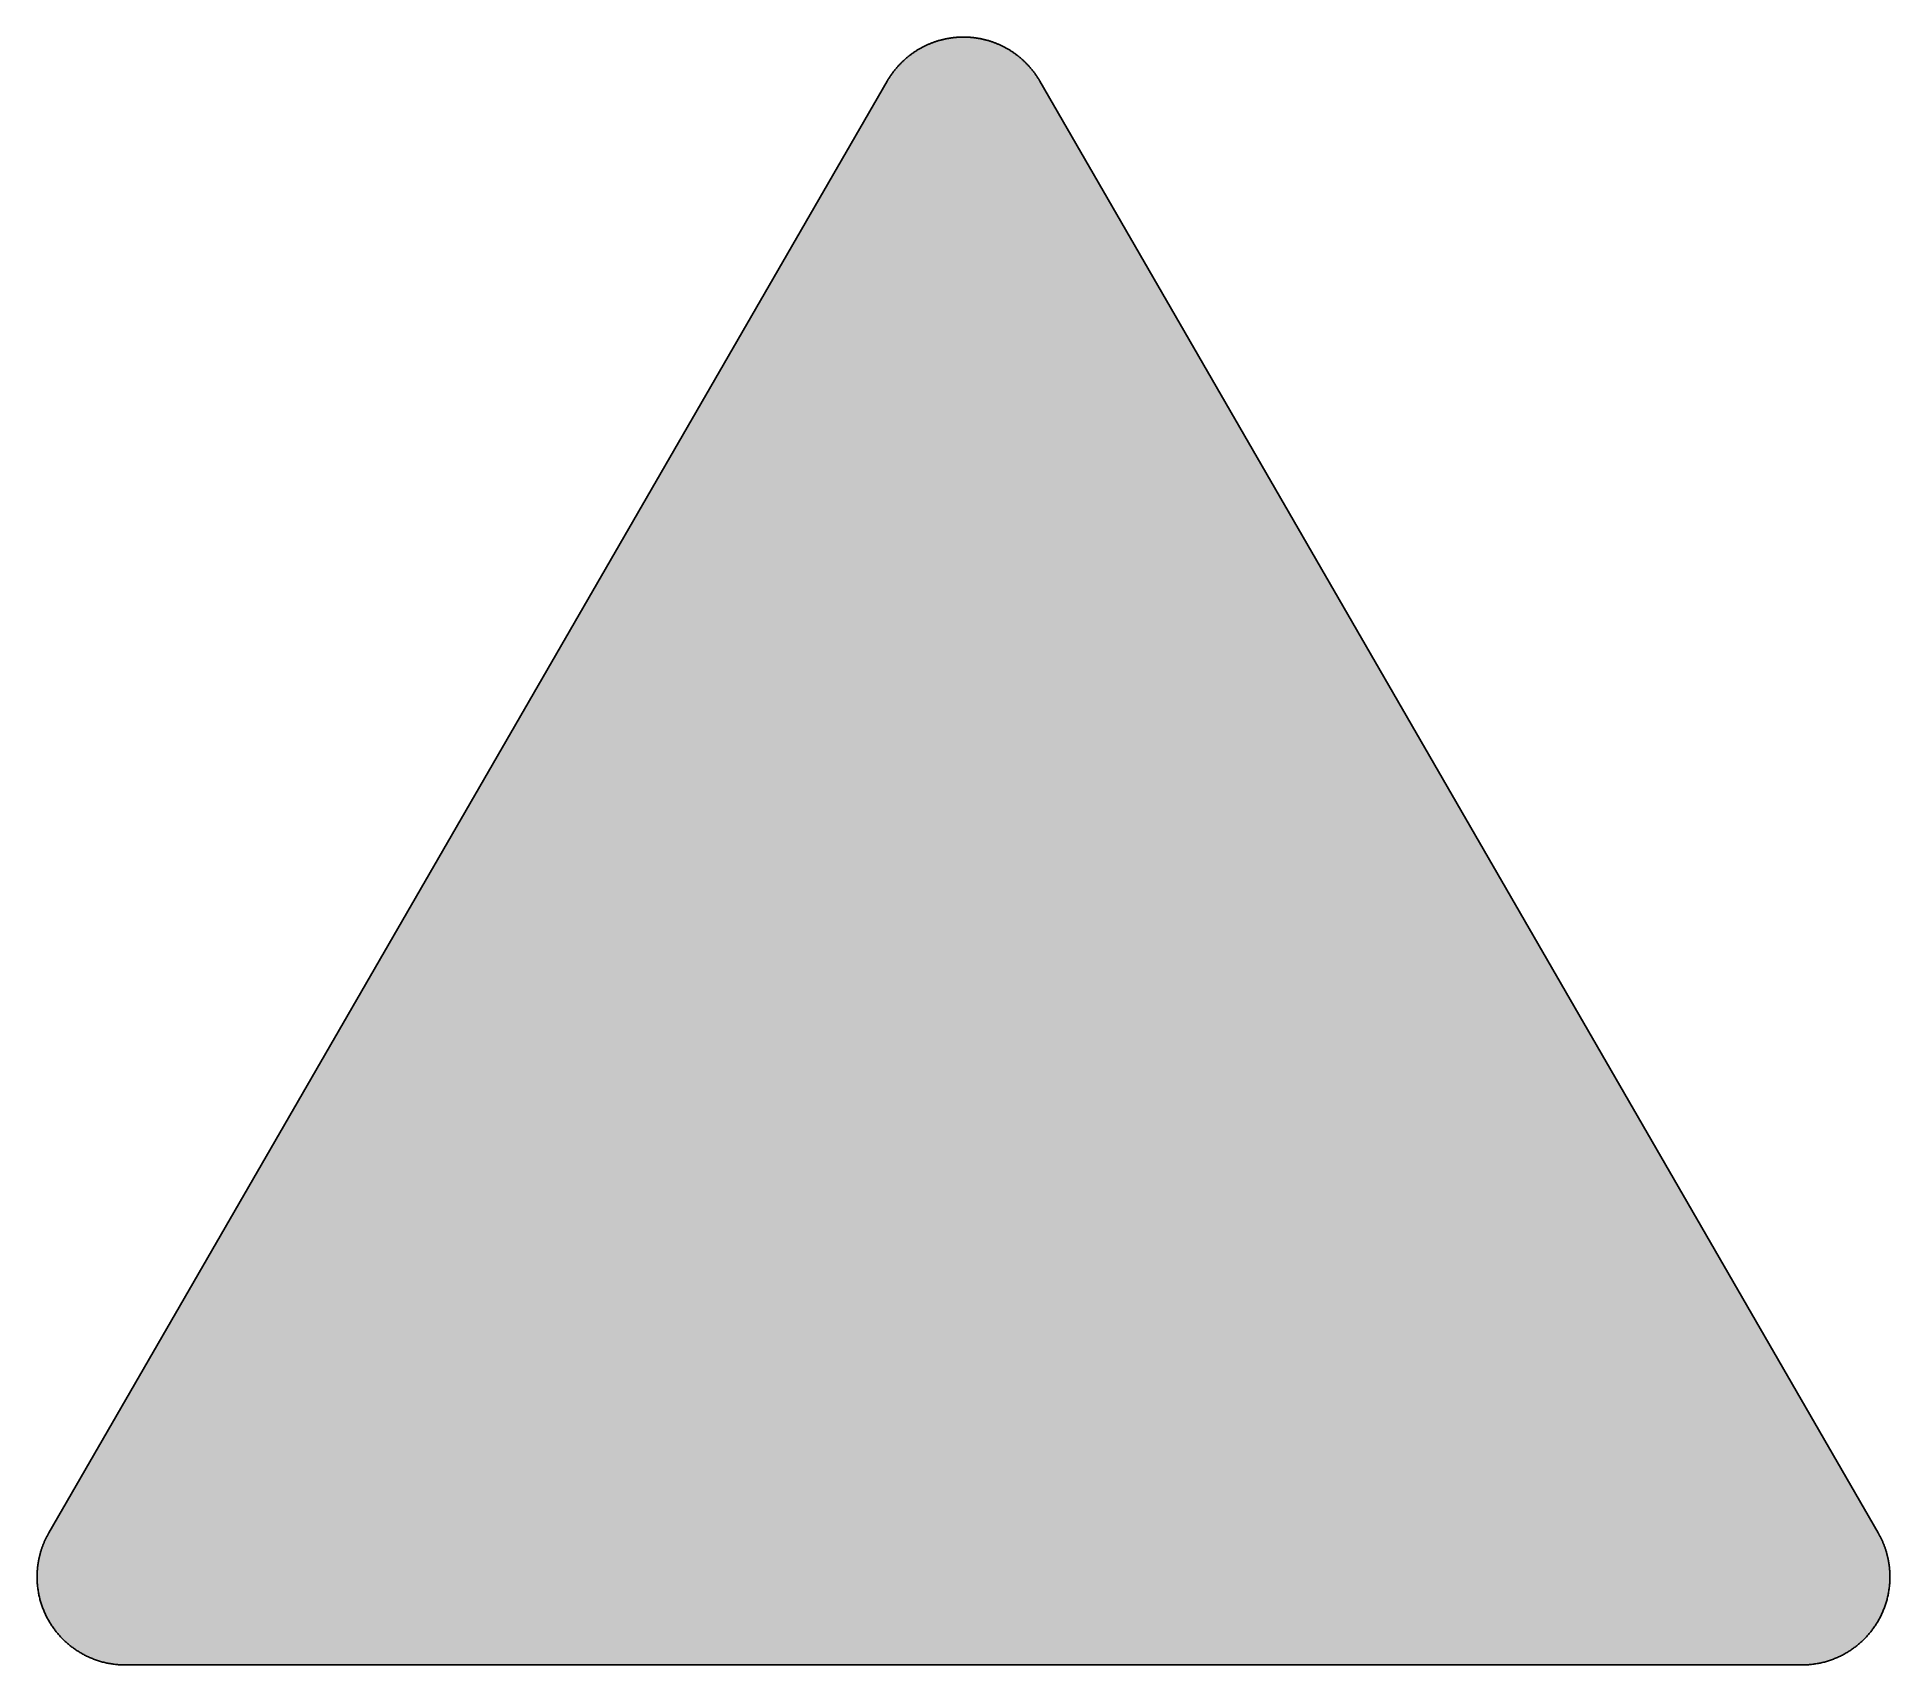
# Model space of a CAD drawing. Header units: millimetres. Extents: x 0 to 297, y 0 to 261.
import ezdxf

# ---------------------------------------------------------------- set-up
doc = ezdxf.new("R2010")
doc.units = ezdxf.units.MM

msp = doc.modelspace()

# ---------------------------------------------------------------- hatches: boundary and pattern name
msp.add_hatch(color=254).paths.add_polyline_path([(14.1633, 0.0526), (13.9878, 0.0533), (13.8125, 0.0559), (13.6373, 0.061), (13.462, 0.0686), (13.2893, 0.0787), (13.114, 0.0914), (12.9413, 0.1041), (12.7686, 0.1194), (12.5959, 0.1397), (12.4231, 0.16), (12.2504, 0.1803), (12.0777, 0.2057), (11.9075, 0.2337), (11.7373, 0.2616), (11.5672, 0.2921), (11.397, 0.3251), (11.2268, 0.3607), (11.0592, 0.3962), (10.8915, 0.4369), (10.7239, 0.4775), (10.5562, 0.5207), (10.3886, 0.5664), (10.2235, 0.6121), (10.0584, 0.6604), (9.8933, 0.7137), (9.7307, 0.7645), (9.5682, 0.8204), (9.4056, 0.8788), (9.2431, 0.9373), (9.083, 0.9982), (8.923, 1.0617), (8.763, 1.1252), (8.6055, 1.1938), (8.4455, 1.2624), (8.2906, 1.331), (8.1331, 1.4046), (7.9781, 1.4783), (7.8232, 1.5545), (7.6708, 1.6332), (7.5184, 1.7145), (7.366, 1.7958), (7.2161, 1.8796), (7.0663, 1.966), (6.919, 2.0549), (6.7716, 2.1438), (6.6243, 2.2352), (6.4795, 2.3266), (6.3348, 2.4232), (6.19, 2.5197), (6.0477, 2.6187), (5.908, 2.7178), (5.7683, 2.8219), (5.6286, 2.9261), (5.4915, 3.0302), (5.3543, 3.1394), (5.2197, 3.2487), (5.0851, 3.3579), (4.953, 3.4722), (4.8209, 3.5865), (4.6914, 3.7033), (4.5644, 3.8202), (4.4348, 3.9395), (4.3104, 4.0615), (4.1859, 4.1859), (4.0615, 4.3104), (3.9395, 4.4374), (3.8202, 4.5644), (3.7033, 4.6914), (3.5865, 4.8235), (3.4722, 4.953), (3.3579, 5.0876), (3.2487, 5.2197), (3.1369, 5.3543), (3.0302, 5.4915), (2.9235, 5.6286), (2.8194, 5.7683), (2.7178, 5.908), (2.6187, 6.0503), (2.5197, 6.19), (2.4232, 6.3348), (2.3266, 6.4795), (2.2352, 6.6243), (2.1438, 6.7716), (2.0523, 6.919), (1.966, 7.0663), (1.8796, 7.2161), (1.7958, 7.366), (1.7145, 7.5184), (1.6332, 7.6708), (1.5545, 7.8232), (1.4783, 7.9781), (1.4046, 8.1331), (1.331, 8.2906), (1.2598, 8.4455), (1.1913, 8.6055), (1.1252, 8.763), (1.0592, 8.923), (0.9982, 9.083), (0.9373, 9.2431), (0.8763, 9.4056), (0.8204, 9.5682), (0.7645, 9.7307), (0.7112, 9.8933), (0.6604, 10.0584), (0.6121, 10.2235), (0.5639, 10.3911), (0.5207, 10.5562), (0.4775, 10.7239), (0.4343, 10.8915), (0.3962, 11.0592), (0.3607, 11.2268), (0.3251, 11.397), (0.2921, 11.5672), (0.2616, 11.7373), (0.2311, 11.9075), (0.2057, 12.0802), (0.1803, 12.2504), (0.1575, 12.4231), (0.1372, 12.5959), (0.1194, 12.7686), (0.1041, 12.9413), (0.0889, 13.114), (0.0787, 13.2893), (0.0686, 13.462), (0.061, 13.6373), (0.0559, 13.8125), (0.0508, 13.9878), (0.0508, 14.163), (0.0508, 14.2773), (0.0533, 14.3942), (0.0559, 14.511), (0.0584, 14.6253), (0.0635, 14.7422), (0.0686, 14.859), (0.0737, 14.9733), (0.0813, 15.0901), (0.0889, 15.2044), (0.0991, 15.3187), (0.1092, 15.4356), (0.1194, 15.5499), (0.1321, 15.6642), (0.1448, 15.7785), (0.1575, 15.8953), (0.1727, 16.0096), (0.188, 16.1239), (0.2032, 16.2382), (0.221, 16.35), (0.2413, 16.4643), (0.2591, 16.5786), (0.2794, 16.6929), (0.2997, 16.8046), (0.3226, 16.9189), (0.3454, 17.0307), (0.3708, 17.145), (0.3937, 17.2568), (0.4191, 17.3685), (0.447, 17.4803), (0.475, 17.592), (0.5029, 17.7038), (0.5334, 17.8156), (0.5613, 17.9273), (0.5944, 18.0365), (0.6248, 18.1483), (0.6579, 18.2575), (0.6934, 18.3693), (0.7264, 18.4785), (0.762, 18.5877), (0.8001, 18.6969), (0.8382, 18.8062), (0.8763, 18.9128), (0.9144, 19.0221), (0.955, 19.1313), (0.9957, 19.238), (1.0389, 19.3446), (1.0795, 19.4539), (1.1252, 19.5605), (1.1684, 19.6647), (1.2141, 19.7714), (1.2598, 19.878), (1.3081, 19.9822), (1.3564, 20.0889), (1.4046, 20.193), (1.4554, 20.2971), (1.5062, 20.4013), (1.557, 20.5054), (1.6104, 20.607), (1.6637, 20.7112), (1.717, 20.8128), (1.7729, 20.9144), (1.8263, 21.016), (1.8847, 21.1176), (1.9406, 21.2192), (136.2523, 253.8501), (136.3091, 253.9492), (136.3675, 254.0483), (136.4285, 254.1473), (136.4894, 254.2464), (136.5504, 254.3454), (136.6139, 254.442), (136.6774, 254.5385), (136.7409, 254.635), (136.8044, 254.7315), (136.8704, 254.8255), (136.9365, 254.922), (137.0025, 255.016), (137.0711, 255.11), (137.1397, 255.2014), (137.2083, 255.2954), (137.2794, 255.3868), (137.3505, 255.4783), (137.4216, 255.5672), (137.4927, 255.6586), (137.5664, 255.7475), (137.6401, 255.8364), (137.7137, 255.9253), (137.7874, 256.0117), (137.8636, 256.098), (137.9398, 256.1844), (138.016, 256.2708), (138.0947, 256.3546), (138.1735, 256.4409), (138.2522, 256.5222), (138.3309, 256.606), (138.4122, 256.6899), (138.4935, 256.7711), (138.5748, 256.8524), (138.6586, 256.9312), (138.7399, 257.0124), (138.8237, 257.0912), (138.9075, 257.1699), (138.9939, 257.2461), (139.0802, 257.3249), (139.1641, 257.4011), (139.253, 257.4747), (139.3393, 257.5509), (139.4282, 257.6246), (139.5171, 257.6982), (139.606, 257.7719), (139.6949, 257.843), (139.7864, 257.9141), (139.8778, 257.9853), (139.9692, 258.0564), (140.0607, 258.125), (140.1547, 258.1935), (140.2486, 258.2596), (140.3426, 258.3282), (140.4366, 258.3942), (140.5331, 258.4602), (140.6296, 258.5237), (140.7262, 258.5872), (140.8227, 258.6507), (140.9192, 258.7142), (141.0183, 258.7752), (141.1173, 258.8362), (141.2164, 258.8946), (141.3154, 258.9555), (141.4145, 259.014), (141.5161, 259.0698), (141.6177, 259.1283), (141.7193, 259.1841), (141.8209, 259.2375), (141.9225, 259.2934), (142.0266, 259.3467), (142.1308, 259.3975), (142.2324, 259.4508), (142.3365, 259.5016), (142.4407, 259.5499), (142.5473, 259.6007), (142.6515, 259.6464), (142.7556, 259.6947), (142.8623, 259.7404), (142.969, 259.7861), (143.0757, 259.8318), (143.1823, 259.875), (143.289, 259.9182), (143.3957, 259.9588), (143.5049, 259.9995), (143.6116, 260.0401), (143.7208, 260.0808), (143.83, 260.1189), (143.9393, 260.1544), (144.0485, 260.1925), (144.1577, 260.2281), (144.2669, 260.2636), (144.3761, 260.2967), (144.4879, 260.3297), (144.5971, 260.3627), (144.7089, 260.3932), (144.8206, 260.4237), (144.9299, 260.4516), (145.0416, 260.4821), (145.1534, 260.5075), (145.2651, 260.5354), (145.3794, 260.5608), (145.4912, 260.5862), (145.603, 260.6091), (145.7173, 260.6319), (145.829, 260.6548), (145.9433, 260.6751), (146.0551, 260.6954), (146.1694, 260.7158), (146.2837, 260.7335), (146.398, 260.7513), (146.5123, 260.7666), (146.6266, 260.7818), (146.7409, 260.797), (146.8552, 260.8123), (146.9695, 260.825), (147.0838, 260.8351), (147.2006, 260.8478), (147.3149, 260.858), (147.4292, 260.8656), (147.5461, 260.8732), (147.6604, 260.8809), (147.7772, 260.8859), (147.8915, 260.8936), (148.0083, 260.8961), (148.1226, 260.9012), (148.2395, 260.9037), (148.3563, 260.9037), (148.4706, 260.9037), (148.5875, 260.9037), (148.7043, 260.9037), (148.8186, 260.9012), (148.9354, 260.8961), (149.0523, 260.8936), (149.1666, 260.8859), (149.2834, 260.8809), (149.3977, 260.8732), (149.512, 260.8656), (149.6289, 260.858), (149.7432, 260.8478), (149.8575, 260.8351), (149.9743, 260.825), (150.0886, 260.8123), (150.2029, 260.797), (150.3172, 260.7818), (150.4315, 260.7666), (150.5458, 260.7513), (150.6601, 260.7335), (150.7744, 260.7158), (150.8862, 260.6954), (151.0005, 260.6751), (151.1148, 260.6548), (151.2265, 260.6319), (151.3408, 260.6091), (151.4526, 260.5862), (151.5643, 260.5608), (151.6761, 260.5354), (151.7879, 260.5075), (151.8996, 260.4821), (152.0114, 260.4516), (152.1231, 260.4237), (152.2349, 260.3932), (152.3467, 260.3627), (152.4559, 260.3297), (152.5676, 260.2967), (152.6769, 260.2636), (152.7861, 260.2281), (152.8953, 260.1925), (153.0045, 260.1544), (153.1137, 260.1189), (153.223, 260.0808), (153.3296, 260.0401), (153.4389, 259.9995), (153.5455, 259.9588), (153.6548, 259.9182), (153.7614, 259.875), (153.8681, 259.8318), (153.9748, 259.7861), (154.0789, 259.7404), (154.1856, 259.6947), (154.2923, 259.6464), (154.3964, 259.6007), (154.5006, 259.5499), (154.6047, 259.5016), (154.7089, 259.4508), (154.813, 259.3975), (154.9171, 259.3467), (155.0187, 259.2934), (155.1203, 259.2375), (155.2245, 259.1841), (155.3261, 259.1283), (155.4251, 259.0698), (155.5267, 259.014), (155.6283, 258.9555), (155.7274, 258.8946), (155.8265, 258.8362), (155.9255, 258.7752), (156.022, 258.7142), (156.1211, 258.6507), (156.2176, 258.5872), (156.3141, 258.5237), (156.4107, 258.4602), (156.5046, 258.3942), (156.6012, 258.3282), (156.6951, 258.2596), (156.7866, 258.1935), (156.8806, 258.125), (156.972, 258.0564), (157.066, 257.9853), (157.1574, 257.9141), (157.2463, 257.843), (157.3378, 257.7719), (157.4267, 257.6982), (157.5156, 257.6246), (157.6019, 257.5509), (157.6908, 257.4747), (157.7772, 257.4011), (157.8635, 257.3249), (157.9499, 257.2461), (158.0337, 257.1699), (158.1201, 257.0912), (158.2039, 257.0124), (158.2852, 256.9312), (158.369, 256.8524), (158.4503, 256.7711), (158.5316, 256.6899), (158.6103, 256.606), (158.6916, 256.5222), (158.7703, 256.4409), (158.8491, 256.3546), (158.9253, 256.2708), (159.004, 256.1844), (159.0802, 256.098), (159.1539, 256.0117), (159.2301, 255.9253), (159.3037, 255.8364), (159.3774, 255.7475), (159.451, 255.6586), (159.5222, 255.5672), (159.5933, 255.4783), (159.6644, 255.3868), (159.7355, 255.2954), (159.8041, 255.2014), (159.8727, 255.11), (159.9387, 255.016), (160.0073, 254.922), (160.0733, 254.8255), (160.1368, 254.7315), (160.2029, 254.635), (160.2664, 254.5385), (160.3299, 254.442), (160.3908, 254.3454), (160.4543, 254.2464), (160.5153, 254.1473), (160.5737, 254.0483), (160.6347, 253.9492), (160.6906, 253.8476), (295.0023, 21.2192), (295.0591, 21.1176), (295.115, 21.016), (295.1709, 20.9144), (295.2267, 20.8128), (295.2801, 20.7112), (295.3334, 20.607), (295.3868, 20.5054), (295.4376, 20.4013), (295.4884, 20.2971), (295.5392, 20.193), (295.5874, 20.0889), (295.6357, 19.9822), (295.6814, 19.878), (295.7297, 19.7714), (295.7754, 19.6647), (295.8186, 19.5605), (295.8617, 19.4539), (295.9049, 19.3446), (295.9481, 19.238), (295.9887, 19.1313), (296.0294, 19.0221), (296.0675, 18.9128), (296.1056, 18.8062), (296.1437, 18.6969), (296.1792, 18.5877), (296.2148, 18.4785), (296.2504, 18.3693), (296.2834, 18.2575), (296.3164, 18.1483), (296.3494, 18.0365), (296.3799, 17.9273), (296.4104, 17.8156), (296.4409, 17.7038), (296.4688, 17.592), (296.4967, 17.4803), (296.5221, 17.3685), (296.5475, 17.2568), (296.5729, 17.145), (296.5958, 17.0307), (296.6212, 16.9189), (296.6415, 16.8046), (296.6644, 16.6929), (296.6822, 16.5786), (296.7025, 16.4643), (296.7203, 16.35), (296.738, 16.2382), (296.7558, 16.1239), (296.7711, 16.0096), (296.7838, 15.8953), (296.799, 15.7785), (296.8117, 15.6642), (296.8244, 15.5499), (296.8346, 15.4356), (296.8447, 15.3187), (296.8523, 15.2044), (296.86, 15.0901), (296.8676, 14.9733), (296.8752, 14.859), (296.8803, 14.7422), (296.8828, 14.6253), (296.8879, 14.511), (296.8904, 14.3942), (296.8904, 14.2773), (296.8904, 14.163), (296.8904, 13.9878), (296.8879, 13.8125), (296.8828, 13.6373), (296.8752, 13.462), (296.865, 13.2893), (296.8523, 13.114), (296.8396, 12.9413), (296.8219, 12.7686), (296.8041, 12.5959), (296.7838, 12.4231), (296.7609, 12.2504), (296.738, 12.0802), (296.7101, 11.9075), (296.6822, 11.7373), (296.6517, 11.5672), (296.6187, 11.397), (296.5831, 11.2268), (296.545, 11.0592), (296.5069, 10.8915), (296.4663, 10.7239), (296.4231, 10.5562), (296.3774, 10.3911), (296.3316, 10.2235), (296.2808, 10.0584), (296.23, 9.8933), (296.1767, 9.7307), (296.1234, 9.5682), (296.0649, 9.4056), (296.0065, 9.2431), (295.9456, 9.083), (295.8821, 8.923), (295.8186, 8.763), (295.75, 8.6055), (295.6814, 8.4455), (295.6103, 8.2906), (295.5392, 8.1331), (295.463, 7.9781), (295.3868, 7.8232), (295.3106, 7.6708), (295.2293, 7.5184), (295.148, 7.366), (295.0642, 7.2161), (294.9778, 7.0663), (294.8889, 6.919), (294.8, 6.7716), (294.7086, 6.6243), (294.6146, 6.4795), (294.5206, 6.3348), (294.4241, 6.19), (294.325, 6.0503), (294.226, 5.908), (294.1218, 5.7683), (294.0177, 5.6286), (293.9136, 5.4915), (293.8043, 5.3543), (293.6951, 5.2197), (293.5859, 5.0876), (293.4716, 4.953), (293.3573, 4.8235), (293.2405, 4.6914), (293.1236, 4.5644), (293.0042, 4.4374), (292.8823, 4.3104), (292.7579, 4.1859), (292.6334, 4.0615), (292.5089, 3.9395), (292.3794, 3.8202), (292.2524, 3.7033), (292.1203, 3.5865), (291.9908, 3.4722), (291.8562, 3.3579), (291.7241, 3.2487), (291.5895, 3.1394), (291.4523, 3.0302), (291.3151, 2.9261), (291.1754, 2.8219), (291.0357, 2.7178), (290.8935, 2.6187), (290.7513, 2.5197), (290.609, 2.4232), (290.4642, 2.3266), (290.3195, 2.2352), (290.1721, 2.1438), (290.0248, 2.0549), (289.8775, 1.966), (289.7276, 1.8796), (289.5778, 1.7958), (289.4254, 1.7145), (289.273, 1.6332), (289.118, 1.5545), (288.9656, 1.4783), (288.8107, 1.4046), (288.6532, 1.331), (288.4957, 1.2624), (288.3383, 1.1938), (288.1808, 1.1252), (288.0208, 1.0617), (287.8607, 0.9982), (287.7007, 0.9373), (287.5382, 0.8788), (287.3756, 0.8204), (287.213, 0.7645), (287.0479, 0.7137), (286.8854, 0.6604), (286.7203, 0.6121), (286.5526, 0.5664), (286.3875, 0.5207), (286.2199, 0.4775), (286.0523, 0.4369), (285.8846, 0.3962), (285.7144, 0.3607), (285.5468, 0.3251), (285.3766, 0.2921), (285.2064, 0.2616), (285.0363, 0.2337), (284.8635, 0.2057), (284.6934, 0.1803), (284.5206, 0.16), (284.3479, 0.1397), (284.1752, 0.1194), (284.0025, 0.1041), (283.8272, 0.0914), (283.6545, 0.0787), (283.4792, 0.0686), (283.3065, 0.061), (283.1313, 0.0559), (282.956, 0.0533), (282.7807, 0.0508)])
h = msp.add_hatch(color=22)
h.paths.add_polyline_path([(14.1633, 5.3442), (13.9344, 5.3467), (13.7084, 5.3543), (13.4849, 5.3696), (13.2613, 5.3873), (13.0378, 5.4127), (12.8194, 5.4458), (12.6009, 5.4813), (12.385, 5.522), (12.1717, 5.5677), (11.9583, 5.621), (11.7475, 5.6769), (11.5392, 5.7404), (11.3335, 5.8064), (11.1303, 5.8776), (10.9296, 5.9538), (10.729, 6.035), (10.5334, 6.1214), (10.3378, 6.2128), (10.1473, 6.3068), (9.9593, 6.4084), (9.7714, 6.5126), (9.5885, 6.6192), (9.4082, 6.7335), (9.2304, 6.8504), (9.0576, 6.9698), (8.8849, 7.0942), (8.7173, 7.2238), (8.5522, 7.3584), (8.3896, 7.493), (8.2321, 7.6352), (8.0772, 7.7775), (7.9273, 7.9273), (7.7775, 8.0772), (7.6352, 8.2321), (7.493, 8.3922), (7.3558, 8.5522), (7.2238, 8.7173), (7.0942, 8.8849), (6.9698, 9.0576), (6.8504, 9.2329), (6.7335, 9.4082), (6.6192, 9.5885), (6.5126, 9.7739), (6.4084, 9.9593), (6.3068, 10.1473), (6.2128, 10.3403), (6.1214, 10.5334), (6.035, 10.729), (5.9538, 10.9296), (5.8776, 11.1303), (5.8064, 11.3335), (5.7404, 11.5392), (5.6769, 11.7475), (5.621, 11.9583), (5.5677, 12.1717), (5.522, 12.385), (5.4813, 12.6009), (5.4432, 12.8194), (5.4127, 13.0404), (5.3873, 13.2613), (5.3696, 13.4849), (5.3543, 13.7084), (5.3467, 13.9344), (5.3416, 14.163), (5.3442, 14.2342), (5.3442, 14.3078), (5.3442, 14.3789), (5.3467, 14.4526), (5.3492, 14.5237), (5.3543, 14.5974), (5.3569, 14.6685), (5.3619, 14.7422), (5.367, 14.8133), (5.3721, 14.8869), (5.3797, 14.9581), (5.3848, 15.0292), (5.3924, 15.1003), (5.4, 15.174), (5.4102, 15.2451), (5.4178, 15.3162), (5.428, 15.3873), (5.4381, 15.4584), (5.4483, 15.5296), (5.461, 15.6007), (5.4737, 15.6718), (5.4864, 15.7429), (5.4991, 15.814), (5.5118, 15.8852), (5.527, 15.9563), (5.5423, 16.0249), (5.5575, 16.096), (5.5728, 16.1671), (5.5905, 16.2357), (5.6083, 16.3068), (5.6261, 16.3754), (5.6439, 16.444), (5.6617, 16.5151), (5.682, 16.5837), (5.7023, 16.6522), (5.7226, 16.7208), (5.7429, 16.7919), (5.7658, 16.8605), (5.7887, 16.9266), (5.8115, 16.9951), (5.8344, 17.0637), (5.8572, 17.1323), (5.8826, 17.2009), (5.908, 17.2669), (5.9334, 17.3355), (5.9588, 17.4015), (5.9868, 17.4676), (6.0147, 17.5362), (6.0427, 17.6022), (6.0706, 17.6682), (6.0985, 17.7343), (6.129, 17.8003), (6.1595, 17.8664), (6.19, 17.9299), (6.2205, 17.9959), (6.2509, 18.0619), (6.284, 18.1254), (6.317, 18.1915), (6.35, 18.255), (6.383, 18.3185), (6.4186, 18.382), (6.4541, 18.4455), (6.4897, 18.509), (6.5253, 18.5725), (140.8356, 251.2042), (140.909, 251.3305), (140.9852, 251.4549), (141.064, 251.5794), (141.1453, 251.7013), (141.2265, 251.8232), (141.3129, 251.9426), (141.3967, 252.0594), (141.4856, 252.1763), (141.5745, 252.2906), (141.666, 252.4023), (141.7599, 252.5141), (141.8539, 252.6233), (141.9504, 252.73), (142.0495, 252.8367), (142.1486, 252.9408), (142.2502, 253.0424), (142.3518, 253.144), (142.4559, 253.2431), (142.5626, 253.3396), (142.6693, 253.4336), (142.7785, 253.5276), (142.8877, 253.619), (142.9995, 253.7104), (143.1112, 253.7968), (143.2255, 253.8832), (143.3424, 253.967), (143.4592, 254.0483), (143.576, 254.1295), (143.6954, 254.2083), (143.8173, 254.2845), (143.9393, 254.3581), (144.0612, 254.4318), (144.1856, 254.5004), (144.3126, 254.569), (144.4371, 254.635), (144.5666, 254.701), (144.6936, 254.762), (144.8232, 254.823), (144.9553, 254.8814), (145.0848, 254.9373), (145.2194, 254.9906), (145.3515, 255.0414), (145.4861, 255.0922), (145.6207, 255.1405), (145.7579, 255.1836), (145.8951, 255.2268), (146.0322, 255.2675), (146.1694, 255.3081), (146.3091, 255.3437), (146.4488, 255.3792), (146.591, 255.4097), (146.7307, 255.4402), (146.873, 255.4681), (147.0152, 255.491), (147.16, 255.5138), (147.3022, 255.5342), (147.447, 255.5519), (147.5918, 255.5697), (147.7391, 255.5824), (147.8839, 255.5926), (148.0312, 255.6027), (148.176, 255.6078), (148.3233, 255.6104), (148.4706, 255.6129), (148.6179, 255.6104), (148.7653, 255.6078), (148.9126, 255.6027), (149.0599, 255.5926), (149.2047, 255.5824), (149.3495, 255.5697), (149.4942, 255.5519), (149.639, 255.5342), (149.7838, 255.5138), (149.926, 255.491), (150.0683, 255.4681), (150.2105, 255.4402), (150.3528, 255.4097), (150.4925, 255.3792), (150.6347, 255.3437), (150.7719, 255.3081), (150.9116, 255.2675), (151.0487, 255.2268), (151.1859, 255.1836), (151.323, 255.1405), (151.4577, 255.0922), (151.5923, 255.0414), (151.7244, 254.9906), (151.8564, 254.9373), (151.9885, 254.8814), (152.1206, 254.823), (152.2501, 254.762), (152.3771, 254.701), (152.5041, 254.635), (152.6311, 254.569), (152.7581, 254.5004), (152.8801, 254.4318), (153.0045, 254.3581), (153.1264, 254.2845), (153.2458, 254.2083), (153.3652, 254.1295), (153.4846, 254.0483), (153.6014, 253.967), (153.7157, 253.8832), (153.83, 253.7968), (153.9443, 253.7104), (154.0561, 253.619), (154.1653, 253.5276), (154.2745, 253.4336), (154.3812, 253.3396), (154.4879, 253.2431), (154.592, 253.144), (154.6936, 253.0424), (154.7952, 252.9408), (154.8943, 252.8367), (154.9933, 252.73), (155.0899, 252.6233), (155.1838, 252.5141), (155.2778, 252.4023), (155.3693, 252.2906), (155.4582, 252.1763), (155.5471, 252.0594), (155.6334, 251.9426), (155.7172, 251.8232), (155.7985, 251.7013), (155.8798, 251.5794), (155.9585, 251.4549), (156.0347, 251.3305), (156.1109, 251.2035), (290.4201, 18.5734), (290.4541, 18.509), (290.4896, 18.4455), (290.5252, 18.382), (290.5608, 18.3185), (290.5938, 18.255), (290.6268, 18.1915), (290.6598, 18.1254), (290.6903, 18.0619), (290.7233, 17.9959), (290.7538, 17.9299), (290.7843, 17.8664), (290.8148, 17.8003), (290.8452, 17.7343), (290.8732, 17.6682), (290.9011, 17.6022), (290.9291, 17.5362), (290.957, 17.4676), (290.9824, 17.4015), (291.0103, 17.3355), (291.0357, 17.2669), (291.0611, 17.2009), (291.084, 17.1323), (291.1094, 17.0637), (291.1323, 16.9951), (291.1551, 16.9266), (291.178, 16.8605), (291.1983, 16.7919), (291.2212, 16.7208), (291.2415, 16.6522), (291.2618, 16.5837), (291.2796, 16.5151), (291.2999, 16.444), (291.3177, 16.3754), (291.3355, 16.3068), (291.3532, 16.2357), (291.3685, 16.1671), (291.3863, 16.096), (291.4015, 16.0249), (291.4167, 15.9563), (291.4294, 15.8852), (291.4447, 15.814), (291.4574, 15.7429), (291.4701, 15.6718), (291.4828, 15.6007), (291.4929, 15.5296), (291.5031, 15.4584), (291.5133, 15.3873), (291.5234, 15.3162), (291.5336, 15.2451), (291.5412, 15.174), (291.5488, 15.1003), (291.5564, 15.0292), (291.5641, 14.9581), (291.5691, 14.8869), (291.5768, 14.8133), (291.5818, 14.7422), (291.5844, 14.6685), (291.5895, 14.5974), (291.592, 14.5237), (291.5945, 14.4526), (291.5971, 14.3789), (291.5996, 14.3078), (291.5996, 14.2342), (291.5996, 14.163), (291.5971, 13.9344), (291.5895, 13.7084), (291.5742, 13.4849), (291.5539, 13.2613), (291.5285, 13.0404), (291.498, 12.8194), (291.4625, 12.6009), (291.4218, 12.385), (291.3736, 12.1717), (291.3228, 11.9583), (291.2643, 11.7475), (291.2034, 11.5392), (291.1373, 11.3335), (291.0637, 11.1303), (290.9875, 10.9296), (290.9062, 10.729), (290.8198, 10.5334), (290.7309, 10.3403), (290.6344, 10.1473), (290.5354, 9.9593), (290.4312, 9.7739), (290.322, 9.5885), (290.2102, 9.4082), (290.0934, 9.2329), (289.974, 9.0576), (289.847, 8.8849), (289.72, 8.7173), (289.5854, 8.5522), (289.4482, 8.3922), (289.3085, 8.2321), (289.1638, 8.0772), (289.0164, 7.9273), (288.8666, 7.7775), (288.7116, 7.6352), (288.5516, 7.493), (288.3916, 7.3584), (288.2265, 7.2238), (288.0563, 7.0942), (287.8861, 6.9698), (287.7109, 6.8504), (287.5331, 6.7335), (287.3527, 6.6192), (287.1699, 6.5126), (286.9844, 6.4084), (286.7965, 6.3068), (286.6034, 6.2128), (286.4104, 6.1214), (286.2148, 6.035), (286.0142, 5.9538), (285.8135, 5.8776), (285.6103, 5.8064), (285.4046, 5.7404), (285.1963, 5.6769), (284.9855, 5.621), (284.7721, 5.5677), (284.5587, 5.522), (284.3428, 5.4813), (284.1244, 5.4458), (283.9034, 5.4127), (283.6824, 5.3873), (283.4589, 5.3696), (283.2354, 5.3543), (283.0093, 5.3467), (282.7807, 5.3442)])
h.paths.add_polyline_path([(44.716, 31.8026), (148.4725, 211.5167), (252.2305, 31.8026)], flags=16)
h = msp.add_hatch(color=59)
h.paths.add_polyline_path([(99.7892, 107.8826), (99.789, 107.917), (99.789, 107.9525), (99.789, 107.9881), (99.7915, 108.0237), (99.7915, 108.0592), (99.7941, 108.0948), (99.7966, 108.1303), (99.7991, 108.1659), (99.8017, 108.2015), (99.8068, 108.237), (99.8093, 108.27), (99.8144, 108.3056), (99.8169, 108.3412), (99.822, 108.3767), (99.8271, 108.4123), (99.8347, 108.4453), (99.8398, 108.4809), (99.8449, 108.5164), (99.8525, 108.552), (99.8601, 108.585), (99.8652, 108.6206), (99.8728, 108.6536), (99.883, 108.6891), (99.8906, 108.7222), (99.8982, 108.7577), (99.9084, 108.7907), (99.916, 108.8263), (99.9261, 108.8593), (99.9363, 108.8923), (99.9465, 108.9254), (99.9566, 108.9609), (99.9693, 108.9939), (99.9795, 109.027), (99.9922, 109.06), (100.0023, 109.093), (100.015, 109.126), (100.0277, 109.159), (100.0404, 109.1921), (100.0557, 109.2251), (100.0684, 109.2581), (100.0811, 109.2886), (100.0963, 109.3216), (100.1116, 109.3546), (100.1268, 109.3851), (100.142, 109.4181), (100.1573, 109.4486), (100.1725, 109.4816), (100.1878, 109.5121), (100.2055, 109.5426), (100.2233, 109.5731), (100.2386, 109.6061), (100.2563, 109.6366), (100.2741, 109.667), (100.2944, 109.6975), (100.3122, 109.728), (100.33, 109.7559), (100.3503, 109.7864), (100.3681, 109.8169), (100.3884, 109.8474), (100.4087, 109.8753), (100.4291, 109.9058), (100.4494, 109.9337), (100.4697, 109.9617), (100.4926, 109.9922), (101.1961, 110.931), (101.219, 110.9599), (101.2419, 110.9904), (101.2647, 111.0234), (101.285, 111.0539), (101.3079, 111.0844), (101.3308, 111.1148), (101.3536, 111.1479), (101.3765, 111.1783), (101.3968, 111.2088), (101.4197, 111.2418), (101.4425, 111.2723), (101.4628, 111.3053), (101.4857, 111.3358), (101.506, 111.3688), (101.5289, 111.3993), (101.5492, 111.4323), (101.5695, 111.4628), (101.5924, 111.4958), (101.6127, 111.5289), (101.633, 111.5593), (101.6533, 111.5924), (101.6737, 111.6254), (101.694, 111.6584), (101.7143, 111.6914), (101.7346, 111.7219), (101.7549, 111.7549), (101.7753, 111.7879), (101.7956, 111.821), (101.8159, 111.854), (101.8337, 111.887), (101.854, 111.92), (101.8743, 111.953), (101.8921, 111.9861), (101.9124, 112.0191), (101.9302, 112.0546), (101.9505, 112.0877), (101.9683, 112.1207), (101.9886, 112.1537), (102.0064, 112.1867), (102.0242, 112.2223), (102.042, 112.2553), (102.0597, 112.2883), (102.0801, 112.3239), (102.0978, 112.3569), (102.1156, 112.3899), (102.1334, 112.4255), (102.1486, 112.4585), (102.1664, 112.4941), (102.1842, 112.5271), (102.202, 112.5626), (102.2198, 112.5957), (102.235, 112.6312), (102.2528, 112.6668), (102.268, 112.6998), (102.2858, 112.7354), (102.301, 112.7709), (102.3188, 112.8039), (102.3341, 112.8395), (102.3493, 112.8751), (102.3671, 112.9106), (102.3823, 112.9436), (102.3976, 112.9792), (102.4128, 113.0148), (102.428, 113.0503), (107.0666, 123.7065), (107.0864, 123.7539), (107.1118, 123.8047), (107.1347, 123.8529), (107.1601, 123.9012), (107.1855, 123.9495), (107.2109, 123.9952), (107.2388, 124.0434), (107.2667, 124.0892), (107.2947, 124.1323), (107.3252, 124.1781), (107.3556, 124.2212), (107.3861, 124.2644), (107.4191, 124.3076), (107.4496, 124.3508), (107.4826, 124.3914), (107.5182, 124.4321), (107.5512, 124.4727), (107.5868, 124.5108), (107.6223, 124.5489), (107.6604, 124.587), (107.6985, 124.6251), (107.7341, 124.6607), (107.7747, 124.6962), (107.8128, 124.7318), (107.8535, 124.7673), (107.8941, 124.8004), (107.9348, 124.8334), (107.9754, 124.8664), (108.016, 124.8969), (108.0592, 124.9274), (108.1024, 124.9578), (108.1456, 124.9858), (108.1913, 125.0163), (108.2345, 125.0442), (108.2802, 125.0696), (108.3259, 125.095), (108.3716, 125.1204), (108.4174, 125.1458), (108.4656, 125.1687), (108.5139, 125.1915), (108.5596, 125.2144), (108.6079, 125.2347), (108.6587, 125.255), (108.7069, 125.2728), (108.7552, 125.2931), (108.806, 125.3084), (108.8568, 125.3261), (108.9076, 125.3414), (108.9584, 125.3566), (109.0092, 125.3719), (109.06, 125.3846), (109.1108, 125.3947), (109.1641, 125.4074), (109.2149, 125.4176), (109.2683, 125.4252), (109.3216, 125.4354), (109.3749, 125.443), (109.4283, 125.4481), (109.4816, 125.4531), (109.535, 125.4582), (109.5883, 125.4633), (109.6442, 125.4658), (109.6975, 125.4658), (109.7534, 125.4658), (139.0618, 125.4679), (139.1158, 125.4658), (139.1691, 125.4658), (139.2225, 125.4633), (139.2784, 125.4582), (139.3317, 125.4531), (139.385, 125.4481), (139.4384, 125.443), (139.4917, 125.4354), (139.5451, 125.4252), (139.5984, 125.4176), (139.6492, 125.4074), (139.7025, 125.3947), (139.7533, 125.3846), (139.8041, 125.3719), (139.8549, 125.3566), (139.9057, 125.3414), (139.9565, 125.3261), (140.0073, 125.3084), (140.0581, 125.2931), (140.1064, 125.2728), (140.1547, 125.255), (140.2055, 125.2347), (140.2537, 125.2144), (140.2994, 125.1915), (140.3477, 125.1687), (140.396, 125.1458), (140.4417, 125.1204), (140.4874, 125.095), (140.5331, 125.0696), (140.5788, 125.0442), (140.622, 125.0163), (140.6677, 124.9858), (140.7109, 124.9578), (140.7541, 124.9274), (140.7947, 124.8969), (140.8379, 124.8664), (140.8786, 124.8334), (140.9192, 124.8004), (140.9598, 124.7673), (141.0005, 124.7318), (141.0386, 124.6962), (141.0767, 124.6607), (141.1148, 124.6251), (141.1529, 124.587), (141.1884, 124.5489), (141.2265, 124.5108), (141.2621, 124.4727), (141.2951, 124.4321), (141.3281, 124.3914), (141.3637, 124.3508), (141.3942, 124.3076), (141.4272, 124.2644), (141.4577, 124.2212), (141.4882, 124.1781), (141.5186, 124.1323), (141.5466, 124.0892), (141.5745, 124.0434), (141.6025, 123.9952), (141.6279, 123.9495), (141.6533, 123.9012), (141.6787, 123.8529), (141.7015, 123.8047), (141.7269, 123.7539), (141.7472, 123.7056), (146.3862, 113.0515), (146.4005, 113.0148), (146.4158, 112.9792), (146.431, 112.9436), (146.4462, 112.9106), (146.464, 112.8751), (146.4793, 112.8395), (146.4945, 112.8039), (146.5123, 112.7709), (146.5275, 112.7354), (146.5453, 112.6998), (146.5605, 112.6668), (146.5783, 112.6312), (146.5936, 112.5957), (146.6113, 112.5626), (146.6291, 112.5271), (146.6469, 112.4941), (146.6647, 112.4585), (146.6825, 112.4255), (146.6977, 112.3899), (146.7155, 112.3569), (146.7358, 112.3239), (146.7536, 112.2883), (146.7714, 112.2553), (146.7891, 112.2223), (146.8069, 112.1867), (146.8247, 112.1537), (146.845, 112.1207), (146.8628, 112.0877), (146.8831, 112.0546), (146.9009, 112.0191), (146.9212, 111.9861), (146.939, 111.953), (146.9593, 111.92), (146.9796, 111.887), (146.9974, 111.854), (147.0177, 111.821), (147.0381, 111.7879), (147.0584, 111.7549), (147.0787, 111.7219), (147.099, 111.6914), (147.1193, 111.6584), (147.1397, 111.6254), (147.16, 111.5924), (147.1803, 111.5593), (147.2006, 111.5289), (147.2209, 111.4958), (147.2438, 111.4628), (147.2641, 111.4323), (147.2844, 111.3993), (147.3073, 111.3688), (147.3276, 111.3358), (147.3505, 111.3053), (147.3708, 111.2723), (147.3937, 111.2418), (147.4165, 111.2088), (147.4368, 111.1783), (147.4597, 111.1479), (147.4826, 111.1148), (147.5054, 111.0844), (147.5257, 111.0539), (147.5486, 111.0234), (147.5715, 110.9904), (147.5943, 110.9599), (147.6172, 110.9294), (148.3222, 109.9922), (148.3284, 109.982), (148.336, 109.9718), (148.3436, 109.9617), (148.3512, 109.9515), (148.3589, 109.9414), (148.3665, 109.9312), (148.3741, 109.921), (148.3817, 109.9109), (148.3893, 109.9007), (148.397, 109.8906), (148.402, 109.8804), (148.4097, 109.8702), (148.4173, 109.8575), (148.4249, 109.8474), (148.43, 109.8372), (148.4376, 109.8271), (136.966, 109.8285), (136.8806, 109.8271), (136.7968, 109.8245), (136.713, 109.8194), (136.6291, 109.8144), (136.5453, 109.8067), (136.464, 109.7991), (136.3802, 109.789), (136.2989, 109.7788), (136.2177, 109.7661), (136.1364, 109.7509), (136.0551, 109.7356), (135.9764, 109.7178), (135.8951, 109.7001), (135.8163, 109.6797), (135.7376, 109.6569), (135.6589, 109.634), (135.5801, 109.6112), (135.5039, 109.5858), (135.4252, 109.5578), (135.349, 109.5299), (135.2753, 109.4994), (135.1991, 109.4689), (135.1255, 109.4359), (135.0518, 109.4029), (134.9781, 109.3673), (134.9045, 109.3318), (134.8334, 109.2937), (134.7622, 109.2556), (134.6911, 109.2149), (134.6225, 109.1743), (134.554, 109.1311), (134.4854, 109.0879), (134.4193, 109.0422), (134.3508, 108.9965), (134.2873, 108.9482), (134.2212, 108.9), (134.1577, 108.8517), (134.0942, 108.8009), (134.0333, 108.7476), (133.9723, 108.6942), (133.9113, 108.6409), (133.8504, 108.585), (133.792, 108.5291), (133.7361, 108.4707), (133.6802, 108.4123), (133.6243, 108.3539), (133.5684, 108.2929), (133.5151, 108.2294), (133.4643, 108.1684), (133.4135, 108.1049), (133.3627, 108.0389), (133.3119, 107.9729), (133.2662, 107.9068), (133.2179, 107.8382), (133.1722, 107.7697), (133.129, 107.7011), (133.0858, 107.63), (133.0427, 107.5588), (133.002, 107.4852), (132.9639, 107.4115), (132.9258, 107.3379), (132.8877, 107.2617), (132.8522, 107.1855), (132.8191, 107.1093), (128.5642, 97.3325), (102.7204, 97.3325), (102.6439, 97.3328), (102.5677, 97.3353), (102.4941, 97.3404), (102.4204, 97.3455), (102.3468, 97.3557), (102.2731, 97.3658), (102.1994, 97.376), (102.1283, 97.3912), (102.0572, 97.4065), (101.9861, 97.4242), (101.9175, 97.442), (101.8464, 97.4623), (101.7778, 97.4852), (101.7118, 97.5081), (101.6432, 97.5335), (101.5771, 97.5614), (101.5136, 97.5893), (101.4476, 97.6198), (101.3841, 97.6528), (101.3206, 97.6859), (101.2596, 97.7189), (101.1987, 97.7544), (101.1403, 97.7925), (101.0793, 97.8306), (101.0209, 97.8713), (100.965, 97.9119), (100.9091, 97.9551), (100.8532, 98.0008), (100.7999, 98.0465), (100.7491, 98.0923), (100.6958, 98.1405), (100.6475, 98.1888), (100.5967, 98.2396), (100.5484, 98.2904), (100.5027, 98.3437), (100.457, 98.3971), (100.4138, 98.4529), (100.3706, 98.5088), (100.3275, 98.5647), (100.2894, 98.6231), (100.2487, 98.6815), (100.2132, 98.7425), (100.1751, 98.8035), (100.142, 98.8644), (100.109, 98.9279), (100.076, 98.9914), (100.0481, 99.0549), (100.0176, 99.121), (99.9922, 99.187), (99.9668, 99.253), (99.9414, 99.3216), (99.9185, 99.3902), (99.8982, 99.4588), (99.8804, 99.5274), (99.8626, 99.5985), (99.8474, 99.6696), (99.8347, 99.7433), (99.822, 99.8144), (99.8118, 99.888), (99.8042, 99.9617), (99.7966, 100.0354), (99.7915, 100.109), (99.789, 100.1852), (99.789, 100.2614)])
h.paths.add_polyline_path([(105.3578, 112.5721), (109.3872, 121.8325), (109.3953, 121.8514), (109.4029, 121.8717), (109.413, 121.8895), (109.4232, 121.9098), (109.4334, 121.9276), (109.4435, 121.9479), (109.4562, 121.9657), (109.4664, 121.9835), (109.4791, 122.0013), (109.4892, 122.0191), (109.5019, 122.0368), (109.5146, 122.0546), (109.5273, 122.0724), (109.54, 122.0876), (109.5527, 122.1054), (109.568, 122.1207), (109.5807, 122.1384), (109.5959, 122.1537), (109.6086, 122.1689), (109.6239, 122.1842), (109.6391, 122.1994), (109.6543, 122.2146), (109.6696, 122.2273), (109.6848, 122.2426), (109.7001, 122.2553), (109.7178, 122.268), (109.7331, 122.2832), (109.7509, 122.2959), (109.7661, 122.3086), (109.7839, 122.3188), (109.8017, 122.3315), (109.8194, 122.3442), (109.8372, 122.3543), (109.855, 122.367), (109.8728, 122.3772), (109.8906, 122.3874), (109.9083, 122.3975), (109.9287, 122.4077), (109.9464, 122.4153), (109.9642, 122.4255), (109.9845, 122.4331), (110.0049, 122.4432), (110.0226, 122.4509), (110.043, 122.4585), (110.0633, 122.4661), (110.0836, 122.4737), (110.1014, 122.4788), (110.1217, 122.4864), (110.142, 122.4915), (110.1623, 122.4966), (110.1852, 122.5017), (110.2055, 122.5067), (110.2258, 122.5118), (110.2462, 122.5144), (110.2665, 122.5194), (110.2893, 122.522), (110.3097, 122.5245), (110.33, 122.5271), (110.3528, 122.5296), (110.3732, 122.5321), (110.396, 122.5347), (110.4163, 122.5347), (110.4392, 122.5347), (110.4621, 122.5347), (138.3538, 122.5367), (138.3741, 122.5347), (138.397, 122.5347), (138.4173, 122.5347), (138.4402, 122.5321), (138.4605, 122.5296), (138.4833, 122.5271), (138.5037, 122.5245), (138.524, 122.522), (138.5468, 122.5194), (138.5672, 122.5144), (138.5875, 122.5118), (138.6078, 122.5067), (138.6281, 122.5017), (138.651, 122.4966), (138.6713, 122.4915), (138.6916, 122.4864), (138.7119, 122.4788), (138.7297, 122.4737), (138.75, 122.4661), (138.7704, 122.4585), (138.7907, 122.4509), (138.8085, 122.4432), (138.8288, 122.4331), (138.8491, 122.4255), (138.8669, 122.4153), (138.8847, 122.4077), (138.905, 122.3975), (138.9228, 122.3874), (138.9405, 122.3772), (138.9583, 122.367), (138.9761, 122.3543), (138.9939, 122.3442), (139.0117, 122.3315), (139.0294, 122.3188), (139.0472, 122.3086), (139.0625, 122.2959), (139.0802, 122.2832), (139.0955, 122.268), (139.1133, 122.2553), (139.1285, 122.2426), (139.1437, 122.2273), (139.159, 122.2146), (139.1742, 122.1994), (139.1895, 122.1842), (139.2047, 122.1689), (139.2174, 122.1537), (139.2326, 122.1384), (139.2453, 122.1207), (139.2606, 122.1054), (139.2733, 122.0876), (139.286, 122.0724), (139.2987, 122.0546), (139.3114, 122.0368), (139.3241, 122.0191), (139.3342, 122.0013), (139.3469, 121.9835), (139.3571, 121.9657), (139.3698, 121.9479), (139.38, 121.9276), (139.3901, 121.9098), (139.4003, 121.8895), (139.4079, 121.8717), (139.4181, 121.8514), (139.4282, 121.8311), (143.4578, 112.5721)], flags=16)
h.paths.add_polyline_path([(102.7204, 96.1595), (109.7538, 96.1595), (109.7538, 89.7118), (109.7509, 89.6645), (109.7509, 89.6188), (109.7483, 89.5756), (109.7432, 89.5299), (109.7382, 89.4867), (109.7331, 89.4436), (109.7255, 89.4004), (109.7178, 89.3572), (109.7077, 89.314), (109.6975, 89.2708), (109.6848, 89.2302), (109.6747, 89.187), (109.6594, 89.1464), (109.6467, 89.1057), (109.6315, 89.0651), (109.6137, 89.027), (109.5985, 88.9864), (109.5781, 88.9483), (109.5604, 88.9102), (109.54, 88.8721), (109.5197, 88.834), (109.4969, 88.7984), (109.4765, 88.7628), (109.4511, 88.7273), (109.4283, 88.6917), (109.4029, 88.6587), (109.3775, 88.6257), (109.3521, 88.5927), (109.3241, 88.5596), (109.2962, 88.5292), (109.2683, 88.4961), (109.2378, 88.4682), (109.2073, 88.4377), (109.1768, 88.4098), (109.1463, 88.3818), (109.1133, 88.3539), (109.0803, 88.326), (109.0473, 88.3006), (109.0117, 88.2777), (108.9787, 88.2523), (108.9431, 88.2294), (108.905, 88.2066), (108.8695, 88.1863), (108.8314, 88.1634), (108.7958, 88.1456), (108.7577, 88.1253), (108.7171, 88.1075), (108.679, 88.0897), (108.6383, 88.0745), (108.6002, 88.0593), (108.5596, 88.044), (108.5164, 88.0313), (108.4758, 88.0186), (108.4326, 88.0085), (108.392, 87.9983), (108.3488, 87.9881), (108.3056, 87.9805), (108.2624, 87.9729), (108.2192, 87.9653), (108.1735, 87.9602), (108.1303, 87.9577), (108.0846, 87.9551), (108.0389, 87.9526), (107.9932, 87.9526), (104.4787, 87.9535), (104.4321, 87.9526), (104.3864, 87.9551), (104.3432, 87.9577), (104.2975, 87.9602), (104.2543, 87.9653), (104.2086, 87.9729), (104.1654, 87.9805), (104.1222, 87.9881), (104.079, 87.9983), (104.0384, 88.0085), (103.9952, 88.0186), (103.9546, 88.0313), (103.9139, 88.044), (103.8733, 88.0593), (103.8327, 88.0745), (103.792, 88.0897), (103.7539, 88.1075), (103.7158, 88.1253), (103.6777, 88.1456), (103.6396, 88.1634), (103.6015, 88.1863), (103.566, 88.2066), (103.5304, 88.2294), (103.4948, 88.2523), (103.4593, 88.2777), (103.4263, 88.3006), (103.3907, 88.326), (103.3577, 88.3539), (103.3272, 88.3818), (103.2942, 88.4098), (103.2637, 88.4377), (103.2332, 88.4682), (103.2053, 88.4961), (103.1748, 88.5292), (103.1469, 88.5596), (103.1215, 88.5927), (103.0935, 88.6257), (103.0681, 88.6587), (103.0427, 88.6917), (103.0199, 88.7273), (102.997, 88.7628), (102.9741, 88.7984), (102.9513, 88.834), (102.931, 88.8721), (102.9106, 88.9102), (102.8929, 88.9483), (102.8751, 88.9864), (102.8573, 89.027), (102.8421, 89.0651), (102.8268, 89.1057), (102.8116, 89.1464), (102.7989, 89.187), (102.7862, 89.2302), (102.7735, 89.2708), (102.7633, 89.314), (102.7557, 89.3572), (102.7455, 89.4004), (102.7405, 89.4436), (102.7328, 89.4867), (102.7278, 89.5299), (102.7252, 89.5756), (102.7227, 89.6188), (102.7201, 89.6645), (102.7201, 89.7103)], flags=16)
h = msp.add_hatch(color=59)
h.paths.add_polyline_path([(125.1892, 87.9877), (125.189, 88.0288), (125.189, 88.072), (125.189, 88.1126), (125.1915, 88.1558), (125.1941, 88.1964), (125.1966, 88.2396), (125.1991, 88.2802), (125.2017, 88.3234), (125.2042, 88.3641), (125.2093, 88.4072), (125.2144, 88.4479), (125.2195, 88.4885), (125.2245, 88.5317), (125.2296, 88.5723), (125.2347, 88.613), (125.2423, 88.6536), (125.2499, 88.6968), (125.255, 88.7374), (125.2652, 88.7781), (125.2728, 88.8187), (125.2804, 88.8594), (125.2906, 88.9), (125.2982, 88.9406), (125.3084, 88.9813), (125.3185, 89.0219), (125.3287, 89.0626), (125.3414, 89.1032), (125.3515, 89.1413), (125.3642, 89.1819), (125.3769, 89.2226), (125.3896, 89.2607), (125.4023, 89.3013), (125.415, 89.342), (125.4277, 89.3801), (125.443, 89.4182), (125.4582, 89.4588), (125.4709, 89.4969), (125.4862, 89.535), (125.5039, 89.5756), (125.5192, 89.6137), (125.5344, 89.6518), (125.5522, 89.6899), (125.57, 89.728), (125.5878, 89.7661), (125.6055, 89.8017), (125.6233, 89.8398), (125.6436, 89.8779), (125.6614, 89.9135), (125.6817, 89.9516), (125.7021, 89.9871), (125.7224, 90.0252), (125.7427, 90.0608), (125.763, 90.0963), (125.7859, 90.1319), (125.8062, 90.1675), (125.8291, 90.203), (125.8519, 90.2386), (125.8748, 90.2741), (125.8976, 90.3097), (125.9205, 90.3453), (125.9459, 90.3783), (125.9688, 90.4138), (125.9942, 90.4469), (126.0196, 90.4799), (126.8525, 91.5899), (126.8781, 91.6254), (126.906, 91.661), (126.9314, 91.6991), (126.9594, 91.7346), (126.9848, 91.7727), (127.0127, 91.8083), (127.0381, 91.8464), (127.066, 91.882), (127.0914, 91.9201), (127.1168, 91.9582), (127.1422, 91.9937), (127.1676, 92.0318), (127.193, 92.0699), (127.2184, 92.108), (127.2438, 92.1436), (127.2692, 92.1817), (127.2946, 92.2198), (127.32, 92.2579), (127.3454, 92.296), (127.3683, 92.3341), (127.3937, 92.3722), (127.4166, 92.4103), (127.442, 92.4484), (127.4648, 92.489), (127.4902, 92.5271), (127.5131, 92.5652), (127.5359, 92.6033), (127.5613, 92.644), (127.5842, 92.6821), (127.6071, 92.7202), (127.6299, 92.7608), (127.6528, 92.7989), (127.6756, 92.8395), (127.6985, 92.8776), (127.7214, 92.9183), (127.7442, 92.9564), (127.7645, 92.997), (127.7874, 93.0351), (127.8103, 93.0758), (127.8306, 93.1164), (127.8534, 93.1545), (127.8738, 93.1951), (127.8966, 93.2358), (127.9169, 93.2764), (127.9373, 93.3171), (127.9576, 93.3552), (127.9804, 93.3958), (128.0008, 93.4364), (128.0211, 93.4771), (128.0414, 93.5177), (128.0617, 93.5584), (128.0795, 93.599), (128.0998, 93.6396), (128.1201, 93.6828), (128.1405, 93.7235), (128.1582, 93.7641), (128.1786, 93.8047), (128.1989, 93.8454), (128.2167, 93.8886), (128.2344, 93.9292), (128.2548, 93.9698), (128.2725, 94.013), (128.2903, 94.0537), (128.3081, 94.0943), (133.7896, 106.6892), (133.8148, 106.746), (133.8428, 106.8045), (133.8707, 106.8629), (133.8986, 106.9188), (133.9291, 106.9746), (133.9621, 107.0305), (133.9926, 107.0864), (134.0256, 107.1397), (134.0612, 107.1931), (134.0968, 107.2464), (134.1323, 107.2972), (134.1679, 107.348), (134.206, 107.3988), (134.2441, 107.4496), (134.2822, 107.4979), (134.3228, 107.5461), (134.3635, 107.5944), (134.4066, 107.6401), (134.4473, 107.6858), (134.493, 107.7316), (134.5362, 107.7747), (134.5794, 107.8179), (134.6251, 107.8611), (134.6733, 107.9017), (134.7191, 107.9424), (134.7673, 107.983), (134.8156, 108.0211), (134.8638, 108.0592), (134.9146, 108.0973), (134.9629, 108.1329), (135.0162, 108.1684), (135.067, 108.2015), (135.1178, 108.237), (135.1712, 108.2675), (135.2245, 108.3005), (135.2779, 108.331), (135.3337, 108.3615), (135.3871, 108.3894), (135.443, 108.4174), (135.4988, 108.4428), (135.5573, 108.4707), (135.6131, 108.4936), (135.6716, 108.519), (135.7274, 108.5418), (135.7859, 108.5621), (135.8468, 108.5825), (135.9052, 108.6028), (135.9637, 108.6206), (136.0246, 108.6383), (136.0856, 108.6561), (136.1465, 108.6714), (136.2075, 108.6841), (136.2685, 108.6993), (136.3294, 108.7095), (136.3929, 108.7222), (136.4564, 108.7323), (136.5174, 108.7399), (136.5809, 108.7476), (136.6444, 108.7552), (136.7079, 108.7603), (136.7714, 108.7628), (136.8349, 108.7653), (136.9009, 108.7679), (136.9644, 108.7679), (171.6031, 108.7702), (171.6659, 108.7679), (171.7294, 108.7653), (171.7954, 108.7628), (171.8589, 108.7603), (171.9224, 108.7552), (171.9859, 108.7476), (172.0494, 108.7399), (172.1104, 108.7323), (172.1739, 108.7222), (172.2349, 108.7095), (172.2984, 108.6993), (172.3593, 108.6841), (172.4203, 108.6714), (172.4812, 108.6561), (172.5422, 108.6383), (172.6032, 108.6206), (172.6616, 108.6028), (172.72, 108.5825), (172.781, 108.5621), (172.8394, 108.5418), (172.8953, 108.519), (172.9537, 108.4936), (173.0121, 108.4707), (173.068, 108.4428), (173.1239, 108.4174), (173.1797, 108.3894), (173.2331, 108.3615), (173.289, 108.331), (173.3423, 108.3005), (173.3956, 108.2675), (173.449, 108.237), (173.4998, 108.2015), (173.5531, 108.1684), (173.6039, 108.1329), (173.6522, 108.0973), (173.703, 108.0592), (173.7512, 108.0211), (173.7995, 107.983), (173.8478, 107.9424), (173.896, 107.9017), (173.9417, 107.8611), (173.9875, 107.8179), (174.0306, 107.7747), (174.0764, 107.7316), (174.1195, 107.6858), (174.1602, 107.6401), (174.2034, 107.5944), (174.244, 107.5461), (174.2846, 107.4979), (174.3227, 107.4496), (174.3608, 107.3988), (174.3989, 107.348), (174.4345, 107.2972), (174.4726, 107.2464), (174.5056, 107.1931), (174.5412, 107.1397), (174.5742, 107.0864), (174.6047, 107.0305), (174.6377, 106.9746), (174.6682, 106.9188), (174.6961, 106.8629), (174.7241, 106.8045), (174.752, 106.746), (174.7774, 106.6876), (180.2585, 94.0968), (180.2765, 94.0537), (180.2943, 94.013), (180.3121, 93.9698), (180.3298, 93.9292), (180.3502, 93.8886), (180.3679, 93.8454), (180.3883, 93.8047), (180.406, 93.7641), (180.4264, 93.7235), (180.4467, 93.6828), (180.467, 93.6396), (180.4848, 93.599), (180.5051, 93.5584), (180.5254, 93.5177), (180.5457, 93.4771), (180.5661, 93.4364), (180.5864, 93.3958), (180.6067, 93.3552), (180.6296, 93.3171), (180.6499, 93.2764), (180.6702, 93.2358), (180.6931, 93.1951), (180.7134, 93.1545), (180.7362, 93.1164), (180.7566, 93.0758), (180.7794, 93.0351), (180.7997, 92.997), (180.8226, 92.9564), (180.8455, 92.9183), (180.8683, 92.8776), (180.8912, 92.8395), (180.914, 92.7989), (180.9369, 92.7608), (180.9598, 92.7202), (180.9826, 92.6821), (181.0055, 92.644), (181.0283, 92.6033), (181.0537, 92.5652), (181.0766, 92.5271), (181.0995, 92.489), (181.1249, 92.4484), (181.1477, 92.4103), (181.1731, 92.3722), (181.1985, 92.3341), (181.2214, 92.296), (181.2468, 92.2579), (181.2722, 92.2198), (181.2976, 92.1817), (181.3204, 92.1436), (181.3458, 92.108), (181.3712, 92.0699), (181.3966, 92.0318), (181.4246, 91.9937), (181.45, 91.9582), (181.4754, 91.9201), (181.5008, 91.882), (181.5287, 91.8464), (181.5541, 91.8083), (181.5795, 91.7727), (181.6075, 91.7346), (181.6329, 91.6991), (181.6608, 91.661), (181.6887, 91.6254), (181.7141, 91.5899), (182.1272, 91.0442), (167.579, 91.0442), (167.4825, 91.0412), (167.386, 91.0387), (167.292, 91.0361), (167.198, 91.0285), (167.1041, 91.0209), (167.0101, 91.0107), (166.9161, 91.0006), (166.8247, 90.9879), (166.7307, 90.9726), (166.6392, 90.9574), (166.5478, 90.9396), (166.4564, 90.9193), (166.3675, 90.899), (166.276, 90.8761), (166.1871, 90.8507), (166.0982, 90.8253), (166.0093, 90.7974), (165.923, 90.7694), (165.8366, 90.739), (165.7502, 90.7059), (165.6639, 90.6729), (165.5775, 90.6374), (165.4937, 90.5993), (165.4099, 90.5612), (165.3286, 90.5231), (165.2448, 90.4824), (165.1635, 90.4392), (165.0848, 90.3961), (165.0035, 90.3503), (164.9247, 90.3021), (164.8485, 90.2538), (164.7698, 90.2056), (164.6936, 90.1548), (164.6199, 90.1014), (164.5437, 90.0481), (164.4726, 89.9947), (164.399, 89.9363), (164.3278, 89.8804), (164.2567, 89.822), (164.1881, 89.7611), (164.1196, 89.7001), (164.0535, 89.6366), (163.9849, 89.5731), (163.9214, 89.5071), (163.8579, 89.441), (163.7944, 89.375), (163.7335, 89.3039), (163.6725, 89.2353), (163.6141, 89.1642), (163.5557, 89.0905), (163.4973, 89.0194), (163.4414, 88.9432), (163.388, 88.867), (163.3347, 88.7908), (163.2839, 88.7146), (163.2331, 88.6358), (163.1848, 88.5546), (163.1366, 88.4733), (163.0909, 88.392), (163.0451, 88.3082), (163.002, 88.2244), (162.9613, 88.138), (162.9207, 88.0542), (162.8826, 87.9653), (157.4669, 75.5195), (128.6538, 75.5195), (128.5621, 75.5193), (128.4732, 75.5218), (128.3868, 75.5294), (128.2979, 75.5371), (128.2116, 75.5472), (128.1252, 75.5574), (128.0389, 75.5726), (127.955, 75.5879), (127.8687, 75.6056), (127.7874, 75.6285), (127.7036, 75.6488), (127.6223, 75.6742), (127.541, 75.6996), (127.4597, 75.7276), (127.381, 75.758), (127.3048, 75.7911), (127.2261, 75.8241), (127.1499, 75.8596), (127.0762, 75.8977), (127, 75.9358), (126.9289, 75.9765), (126.8552, 76.0197), (126.7841, 76.0628), (126.7155, 76.1086), (126.6469, 76.1568), (126.5784, 76.2051), (126.5123, 76.2559), (126.4488, 76.3092), (126.3853, 76.3626), (126.3218, 76.4184), (126.2609, 76.4743), (126.2024, 76.5327), (126.144, 76.5912), (126.0881, 76.6521), (126.0323, 76.7156), (125.9789, 76.7791), (125.9256, 76.8426), (125.8748, 76.9087), (125.8265, 76.9772), (125.7783, 77.0458), (125.7325, 77.1144), (125.6894, 77.1855), (125.6462, 77.2566), (125.6055, 77.3303), (125.5674, 77.404), (125.5293, 77.4802), (125.4938, 77.5564), (125.4608, 77.6326), (125.4277, 77.7113), (125.3973, 77.79), (125.3693, 77.8713), (125.3439, 77.9501), (125.3185, 78.0339), (125.2982, 78.1152), (125.2753, 78.199), (125.2576, 78.2828), (125.2423, 78.3692), (125.2271, 78.453), (125.2169, 78.5393), (125.2068, 78.6282), (125.1991, 78.7146), (125.1915, 78.8035), (125.189, 78.8924), (125.189, 78.9813)])
h.paths.add_polyline_path([(131.7706, 93.5302), (136.5331, 104.4734), (136.5428, 104.4956), (136.5529, 104.5185), (136.5656, 104.5413), (136.5758, 104.5642), (136.5885, 104.587), (136.6012, 104.6099), (136.6139, 104.6302), (136.6266, 104.6531), (136.6393, 104.6734), (136.6545, 104.6963), (136.6698, 104.7166), (136.6825, 104.7369), (136.6977, 104.7572), (136.713, 104.7775), (136.7282, 104.7953), (136.746, 104.8156), (136.7612, 104.8334), (136.779, 104.8537), (136.7942, 104.8715), (136.812, 104.8893), (136.8298, 104.9071), (136.8476, 104.9249), (136.8654, 104.9426), (136.8857, 104.9579), (136.9035, 104.9731), (136.9238, 104.9909), (136.9416, 105.0061), (136.9619, 105.0214), (136.9822, 105.0366), (137.0025, 105.0493), (137.0228, 105.0646), (137.0432, 105.0773), (137.0635, 105.0925), (137.0838, 105.1052), (137.1067, 105.1179), (137.127, 105.1306), (137.1498, 105.1408), (137.1727, 105.1535), (137.193, 105.1636), (137.2159, 105.1763), (137.2387, 105.1865), (137.2616, 105.1966), (137.2845, 105.2043), (137.3073, 105.2144), (137.3302, 105.222), (137.3556, 105.2322), (137.3784, 105.2398), (137.4013, 105.2474), (137.4267, 105.2525), (137.4496, 105.2601), (137.475, 105.2652), (137.5004, 105.2728), (137.5232, 105.2779), (137.5486, 105.283), (137.574, 105.2855), (137.5994, 105.2906), (137.6248, 105.2932), (137.6502, 105.2982), (137.6756, 105.3008), (137.701, 105.3008), (137.7264, 105.3033), (137.7518, 105.3059), (137.7772, 105.3059), (137.8026, 105.3059), (170.7653, 105.307), (170.7896, 105.3059), (170.815, 105.3059), (170.8404, 105.3033), (170.8658, 105.3008), (170.8912, 105.3008), (170.9166, 105.2982), (170.942, 105.2932), (170.9674, 105.2906), (170.9928, 105.2855), (171.0182, 105.283), (171.0436, 105.2779), (171.0665, 105.2728), (171.0919, 105.2652), (171.1173, 105.2601), (171.1401, 105.2525), (171.1655, 105.2474), (171.1884, 105.2398), (171.2112, 105.2322), (171.2366, 105.222), (171.2595, 105.2144), (171.2824, 105.2043), (171.3052, 105.1966), (171.3281, 105.1865), (171.3509, 105.1763), (171.3738, 105.1636), (171.3967, 105.1535), (171.417, 105.1408), (171.4398, 105.1306), (171.4602, 105.1179), (171.483, 105.1052), (171.5033, 105.0925), (171.5237, 105.0773), (171.544, 105.0646), (171.5643, 105.0493), (171.5846, 105.0366), (171.6049, 105.0214), (171.6253, 105.0061), (171.643, 104.9909), (171.6634, 104.9731), (171.6811, 104.9579), (171.7015, 104.9426), (171.7192, 104.9249), (171.737, 104.9071), (171.7548, 104.8893), (171.77, 104.8715), (171.7878, 104.8537), (171.8056, 104.8334), (171.8208, 104.8156), (171.8361, 104.7953), (171.8539, 104.7775), (171.8691, 104.7572), (171.8843, 104.7369), (171.897, 104.7166), (171.9123, 104.6963), (171.925, 104.6734), (171.9402, 104.6531), (171.9529, 104.6302), (171.9656, 104.6099), (171.9783, 104.587), (171.991, 104.5642), (172.0012, 104.5413), (172.0139, 104.5185), (172.024, 104.4956), (172.0342, 104.4727), (176.7981, 93.5302)], flags=16)
h.paths.add_polyline_path([(128.6538, 74.1331), (136.966, 74.1331), (136.966, 66.5124), (136.9644, 66.4566), (136.9619, 66.4032), (136.9593, 66.3524), (136.9543, 66.2991), (136.9492, 66.2457), (136.9416, 66.1949), (136.9314, 66.1441), (136.9212, 66.0933), (136.9111, 66.0425), (136.8984, 65.9917), (136.8857, 65.9435), (136.8704, 65.8927), (136.8552, 65.8444), (136.8374, 65.7962), (136.8196, 65.7504), (136.8019, 65.7022), (136.7815, 65.6565), (136.7587, 65.6107), (136.7384, 65.565), (136.713, 65.5218), (136.6901, 65.4761), (136.6647, 65.4329), (136.6368, 65.3923), (136.6088, 65.3491), (136.5809, 65.3085), (136.5529, 65.2678), (136.5225, 65.2297), (136.4894, 65.1891), (136.459, 65.151), (136.4259, 65.1154), (136.3904, 65.0773), (136.3548, 65.0418), (136.3193, 65.0062), (136.2837, 64.9732), (136.2456, 64.9402), (136.2075, 64.9072), (136.1694, 64.8767), (136.1288, 64.8462), (136.0907, 64.8157), (136.0475, 64.7878), (136.0068, 64.7598), (135.9637, 64.7344), (135.9205, 64.709), (135.8773, 64.6836), (135.8316, 64.6608), (135.7884, 64.6379), (135.7427, 64.6176), (135.6944, 64.5973), (135.6487, 64.577), (135.6004, 64.5592), (135.5522, 64.5414), (135.5039, 64.5262), (135.4557, 64.5109), (135.4049, 64.4982), (135.3566, 64.4855), (135.3058, 64.4754), (135.255, 64.4652), (135.2042, 64.4576), (135.1509, 64.45), (135.1001, 64.4449), (135.0467, 64.4398), (134.9934, 64.4347), (134.94, 64.4347), (134.8867, 64.4322), (130.7317, 64.4345), (130.6779, 64.4347), (130.6246, 64.4347), (130.5712, 64.4398), (130.5179, 64.4449), (130.4646, 64.45), (130.4138, 64.4576), (130.363, 64.4652), (130.3122, 64.4754), (130.2614, 64.4855), (130.2106, 64.4982), (130.1623, 64.5109), (130.1115, 64.5262), (130.0632, 64.5414), (130.015, 64.5592), (129.9693, 64.577), (129.921, 64.5973), (129.8753, 64.6176), (129.8296, 64.6379), (129.7838, 64.6608), (129.7407, 64.6836), (129.6949, 64.709), (129.6518, 64.7344), (129.6111, 64.7598), (129.5679, 64.7878), (129.5273, 64.8157), (129.4867, 64.8462), (129.4486, 64.8767), (129.4079, 64.9072), (129.3698, 64.9402), (129.3343, 64.9732), (129.2962, 65.0062), (129.2606, 65.0418), (129.225, 65.0773), (129.192, 65.1154), (129.159, 65.151), (129.126, 65.1891), (129.0955, 65.2297), (129.065, 65.2678), (129.0345, 65.3085), (129.0066, 65.3491), (128.9787, 65.3923), (128.9533, 65.4329), (128.9279, 65.4761), (128.9025, 65.5218), (128.8796, 65.565), (128.8567, 65.6107), (128.8364, 65.6565), (128.8161, 65.7022), (128.7958, 65.7504), (128.778, 65.7962), (128.7628, 65.8444), (128.745, 65.8927), (128.7323, 65.9435), (128.717, 65.9917), (128.7069, 66.0425), (128.6942, 66.0933), (128.684, 66.1441), (128.6764, 66.1949), (128.6688, 66.2457), (128.6637, 66.2991), (128.6586, 66.3524), (128.6561, 66.4032), (128.6535, 66.4566), (128.6535, 66.5099)], flags=16)
h = msp.add_hatch(color=59)
h.paths.add_polyline_path([(153.7642, 65.6071), (153.764, 65.6565), (153.764, 65.7047), (153.764, 65.753), (153.7665, 65.8038), (153.7691, 65.852), (153.7716, 65.9003), (153.7741, 65.9511), (153.7792, 65.9994), (153.7843, 66.0476), (153.7868, 66.0984), (153.7919, 66.1467), (153.7995, 66.1949), (153.8046, 66.2432), (153.8122, 66.2915), (153.8199, 66.3397), (153.8275, 66.388), (153.8351, 66.4362), (153.8427, 66.4845), (153.8529, 66.5328), (153.8605, 66.581), (153.8707, 66.6293), (153.8808, 66.6775), (153.8935, 66.7233), (153.9037, 66.7715), (153.9164, 66.8198), (153.9291, 66.8655), (153.9418, 66.9138), (153.9545, 66.9595), (153.9697, 67.0077), (153.9824, 67.0535), (153.9977, 67.1017), (154.0129, 67.1474), (154.0281, 67.1932), (154.0459, 67.2389), (154.0612, 67.2846), (154.0789, 67.3303), (154.0967, 67.376), (154.1145, 67.4218), (154.1323, 67.4675), (154.1526, 67.5132), (154.1704, 67.5564), (154.1907, 67.6021), (154.211, 67.6453), (154.2313, 67.691), (154.2517, 67.7342), (154.2745, 67.7799), (154.2974, 67.8231), (154.3177, 67.8663), (154.3406, 67.9094), (154.366, 67.9526), (154.3888, 67.9958), (154.4142, 68.039), (154.4371, 68.0796), (154.4625, 68.1228), (154.4879, 68.1634), (154.5158, 68.2066), (154.5412, 68.2473), (154.5692, 68.2904), (154.5946, 68.3311), (154.6225, 68.3717), (154.6504, 68.4124), (154.6809, 68.453), (154.7089, 68.4911), (154.7393, 68.5317), (155.7143, 69.8324), (155.7452, 69.8729), (155.7757, 69.916), (155.8087, 69.9592), (155.8392, 70.0024), (155.8722, 70.0456), (155.9027, 70.0888), (155.9331, 70.1319), (155.9636, 70.1751), (155.9941, 70.2208), (156.0246, 70.264), (156.0551, 70.3072), (156.0855, 70.3504), (156.116, 70.3961), (156.1465, 70.4393), (156.1744, 70.485), (156.2049, 70.5282), (156.2354, 70.5714), (156.2633, 70.6171), (156.2913, 70.6628), (156.3218, 70.706), (156.3497, 70.7517), (156.3776, 70.7974), (156.4056, 70.8406), (156.4361, 70.8863), (156.464, 70.932), (156.4919, 70.9778), (156.5173, 71.0235), (156.5453, 71.0692), (156.5732, 71.1149), (156.6012, 71.1606), (156.6266, 71.2064), (156.6545, 71.2521), (156.6799, 71.2978), (156.7078, 71.3435), (156.7332, 71.3892), (156.7612, 71.4375), (156.7866, 71.4832), (156.812, 71.5289), (156.8374, 71.5747), (156.8628, 71.6229), (156.8882, 71.6686), (156.9136, 71.7169), (156.939, 71.7626), (156.9644, 71.8109), (156.9872, 71.8566), (157.0126, 71.9049), (157.038, 71.9531), (157.0609, 71.9988), (157.0863, 72.0471), (157.1092, 72.0954), (157.132, 72.1436), (157.1574, 72.1893), (157.1803, 72.2376), (157.2031, 72.2859), (157.226, 72.3341), (157.2489, 72.3824), (157.2717, 72.4306), (157.2946, 72.4789), (157.3149, 72.5272), (157.3378, 72.5754), (157.3606, 72.6237), (157.3809, 72.6719), (157.4038, 72.7227), (157.4241, 72.771), (163.8543, 87.5443), (163.8833, 87.6122), (163.9164, 87.6808), (163.9494, 87.7468), (163.9824, 87.8154), (164.018, 87.8815), (164.0561, 87.945), (164.0942, 88.011), (164.1323, 88.0745), (164.1729, 88.1355), (164.2135, 88.199), (164.2542, 88.2599), (164.2974, 88.3183), (164.3405, 88.3793), (164.3863, 88.4352), (164.432, 88.4936), (164.4802, 88.5495), (164.5285, 88.6054), (164.5768, 88.6612), (164.6276, 88.7146), (164.6784, 88.7654), (164.7292, 88.8187), (164.78, 88.8695), (164.8333, 88.9178), (164.8892, 88.966), (164.9425, 89.0143), (164.9984, 89.0626), (165.0568, 89.1083), (165.1127, 89.1515), (165.1711, 89.1946), (165.2321, 89.2378), (165.2905, 89.2785), (165.3515, 89.3191), (165.4124, 89.3597), (165.4734, 89.3978), (165.5369, 89.4334), (165.6004, 89.4715), (165.6639, 89.5045), (165.7274, 89.5401), (165.7934, 89.5706), (165.8595, 89.6036), (165.9255, 89.6341), (165.9915, 89.662), (166.0601, 89.6899), (166.1287, 89.7179), (166.1947, 89.7433), (166.2659, 89.7661), (166.3344, 89.789), (166.4056, 89.8119), (166.4741, 89.8322), (166.5453, 89.8525), (166.6164, 89.8703), (166.69, 89.8855), (166.7612, 89.9008), (166.8348, 89.916), (166.9059, 89.9287), (166.9796, 89.9414), (167.0533, 89.9516), (167.1269, 89.9592), (167.2031, 89.9668), (167.2768, 89.9744), (167.3504, 89.9795), (167.4266, 89.982), (167.5028, 89.9846), (167.5765, 89.9846), (208.2119, 89.9859), (208.2876, 89.9846), (208.3613, 89.982), (208.4375, 89.9795), (208.5111, 89.9744), (208.5873, 89.9668), (208.661, 89.9592), (208.7347, 89.9516), (208.8083, 89.9414), (208.882, 89.9287), (208.9556, 89.916), (209.0268, 89.9008), (209.1004, 89.8855), (209.1715, 89.8703), (209.2427, 89.8525), (209.3138, 89.8322), (209.3849, 89.8119), (209.4535, 89.789), (209.5246, 89.7661), (209.5932, 89.7433), (209.6618, 89.7179), (209.7303, 89.6899), (209.7964, 89.662), (209.865, 89.6341), (209.931, 89.6036), (209.997, 89.5706), (210.0605, 89.5401), (210.1266, 89.5045), (210.1901, 89.4715), (210.2536, 89.4334), (210.3145, 89.3978), (210.378, 89.3597), (210.439, 89.3191), (210.4974, 89.2785), (210.5584, 89.2378), (210.6168, 89.1946), (210.6752, 89.1515), (210.7336, 89.1083), (210.7895, 89.0626), (210.8454, 89.0143), (210.9013, 88.966), (210.9546, 88.9178), (211.008, 88.8695), (211.0613, 88.8187), (211.1121, 88.7654), (211.1629, 88.7146), (211.2137, 88.6612), (211.262, 88.6054), (211.3102, 88.5495), (211.3559, 88.4936), (211.4017, 88.4352), (211.4474, 88.3793), (211.4906, 88.3183), (211.5337, 88.2599), (211.5769, 88.199), (211.6176, 88.1355), (211.6582, 88.0745), (211.6963, 88.011), (211.7344, 87.945), (211.77, 87.8815), (211.8055, 87.8154), (211.8411, 87.7468), (211.8741, 87.6808), (211.9071, 87.6122), (211.9376, 87.5436), (218.3666, 72.7717), (218.3867, 72.7227), (218.407, 72.6719), (218.4298, 72.6237), (218.4527, 72.5754), (218.473, 72.5272), (218.4959, 72.4789), (218.5187, 72.4306), (218.5416, 72.3824), (218.5645, 72.3341), (218.5873, 72.2859), (218.6102, 72.2376), (218.633, 72.1893), (218.6559, 72.1436), (218.6813, 72.0954), (218.7042, 72.0471), (218.727, 71.9988), (218.7524, 71.9531), (218.7753, 71.9049), (218.8007, 71.8566), (218.8261, 71.8109), (218.8515, 71.7626), (218.8743, 71.7169), (218.8997, 71.6686), (218.9251, 71.6229), (218.9505, 71.5747), (218.9759, 71.5289), (219.0039, 71.4832), (219.0293, 71.4375), (219.0547, 71.3892), (219.0826, 71.3435), (219.108, 71.2978), (219.1334, 71.2521), (219.1614, 71.2064), (219.1893, 71.1606), (219.2147, 71.1149), (219.2426, 71.0692), (219.2706, 71.0235), (219.2985, 70.9778), (219.3265, 70.932), (219.3544, 70.8863), (219.3823, 70.8406), (219.4103, 70.7974), (219.4382, 70.7517), (219.4687, 70.706), (219.4966, 70.6628), (219.5246, 70.6171), (219.5551, 70.5714), (219.5855, 70.5282), (219.6135, 70.485), (219.644, 70.4393), (219.6744, 70.3961), (219.7024, 70.3504), (219.7329, 70.3072), (219.7633, 70.264), (219.7938, 70.2208), (219.8243, 70.1751), (219.8548, 70.1319), (219.8878, 70.0888), (219.9183, 70.0456), (219.9488, 70.0024), (219.9792, 69.9592), (220.0123, 69.916), (220.0427, 69.8729), (220.0758, 69.8322), (221.0523, 68.5327), (221.0816, 68.4911), (221.1095, 68.453), (221.1375, 68.4124), (221.1654, 68.3717), (221.1934, 68.3311), (221.2213, 68.2904), (221.2492, 68.2473), (221.2746, 68.2066), (221.3, 68.1634), (221.3254, 68.1228), (221.3508, 68.0796), (221.3762, 68.039), (221.3991, 67.9958), (221.4245, 67.9526), (221.4474, 67.9094), (221.4702, 67.8663), (221.4931, 67.8231), (221.5134, 67.7799), (221.5363, 67.7342), (221.5566, 67.691), (221.5769, 67.6453), (221.5972, 67.6021), (221.6175, 67.5564), (221.6379, 67.5132), (221.6556, 67.4675), (221.6734, 67.4218), (221.6937, 67.376), (221.709, 67.3303), (221.7268, 67.2846), (221.7445, 67.2389), (221.7598, 67.1932), (221.775, 67.1474), (221.7903, 67.1017), (221.8055, 67.0535), (221.8207, 67.0077), (221.8334, 66.9595), (221.8461, 66.9138), (221.8588, 66.8655), (221.8715, 66.8198), (221.8842, 66.7715), (221.8944, 66.7233), (221.9071, 66.6775), (221.9173, 66.6293), (221.9274, 66.581), (221.9376, 66.5328), (221.9452, 66.4845), (221.9528, 66.4362), (221.963, 66.388), (221.9706, 66.3397), (221.9757, 66.2915), (221.9833, 66.2432), (221.9909, 66.1949), (221.996, 66.1467), (222.0011, 66.0984), (222.0062, 66.0476), (222.0087, 65.9994), (222.0138, 65.9511), (222.0163, 65.9003), (222.0189, 65.852), (222.0214, 65.8038), (222.0239, 65.753), (222.0239, 65.7047), (222.0239, 65.6565), (222.0265, 65.6057), (222.0267, 55.0418), (222.0239, 54.9351), (222.0214, 54.831), (222.0138, 54.7268), (222.0036, 54.6252), (221.9935, 54.5236), (221.9782, 54.422), (221.963, 54.3204), (221.9427, 54.2214), (221.9223, 54.1223), (221.8969, 54.0258), (221.8715, 53.9293), (221.8436, 53.8328), (221.8131, 53.7388), (221.7801, 53.6448), (221.7445, 53.5508), (221.7064, 53.4594), (221.6658, 53.3679), (221.6252, 53.279), (221.582, 53.1901), (221.5363, 53.1038), (221.488, 53.0174), (221.4372, 52.9336), (221.3864, 52.8498), (221.3305, 52.7685), (221.2746, 52.6898), (221.2188, 52.611), (221.1578, 52.5323), (221.0968, 52.4561), (221.0359, 52.3824), (220.9698, 52.3088), (220.9038, 52.2376), (220.8352, 52.1691), (220.7666, 52.1005), (220.6955, 52.0344), (220.6219, 51.9684), (220.5482, 51.9049), (220.472, 51.8439), (220.3933, 51.7855), (220.3145, 51.7271), (220.2332, 51.6712), (220.152, 51.6179), (220.0707, 51.5671), (219.9843, 51.5163), (219.9005, 51.468), (219.8116, 51.4223), (219.7252, 51.3791), (219.6338, 51.3359), (219.5449, 51.2978), (219.4535, 51.2597), (219.3595, 51.2242), (219.2655, 51.1912), (219.1715, 51.1607), (219.075, 51.1327), (218.9785, 51.1048), (218.8794, 51.0819), (218.7829, 51.0616), (218.6813, 51.0413), (218.5822, 51.0235), (218.4806, 51.0108), (218.379, 50.9981), (218.2749, 50.9905), (218.1733, 50.9829), (218.0692, 50.9803), (217.9625, 50.9778), (157.8282, 50.9792), (157.7213, 50.9803), (157.6172, 50.9829), (157.513, 50.9905), (157.4114, 50.9981), (157.3098, 51.0108), (157.2082, 51.0235), (157.1066, 51.0413), (157.0076, 51.0616), (156.9085, 51.0819), (156.812, 51.1048), (156.7129, 51.1327), (156.6189, 51.1607), (156.5224, 51.1912), (156.4284, 51.2242), (156.337, 51.2597), (156.2456, 51.2978), (156.1541, 51.3359), (156.0652, 51.3791), (155.9763, 51.4223), (155.89, 51.468), (155.8036, 51.5163), (155.7198, 51.5671), (155.636, 51.6179), (155.5547, 51.6712), (155.4734, 51.7271), (155.3947, 51.7855), (155.3185, 51.8439), (155.2423, 51.9049), (155.1661, 51.9684), (155.0949, 52.0344), (155.0238, 52.1005), (154.9527, 52.1691), (154.8841, 52.2376), (154.8181, 52.3088), (154.7546, 52.3824), (154.6911, 52.4561), (154.6301, 52.5323), (154.5692, 52.611), (154.5133, 52.6898), (154.4574, 52.7685), (154.4041, 52.8498), (154.3507, 52.9336), (154.3025, 53.0174), (154.2542, 53.1038), (154.2085, 53.1901), (154.1628, 53.279), (154.1221, 53.3679), (154.0815, 53.4594), (154.0459, 53.5508), (154.0104, 53.6448), (153.9773, 53.7388), (153.9443, 53.8328), (153.9164, 53.9293), (153.891, 54.0258), (153.8681, 54.1223), (153.8453, 54.2214), (153.8275, 54.3204), (153.8097, 54.422), (153.7945, 54.5236), (153.7843, 54.6252), (153.7741, 54.7268), (153.7691, 54.831), (153.764, 54.9351), (153.764, 55.0418)])
h.paths.add_polyline_path([(161.484, 72.1074), (167.072, 84.9464), (167.0837, 84.9732), (167.0964, 85.0011), (167.1091, 85.0265), (167.1218, 85.0544), (167.1371, 85.0798), (167.1523, 85.1052), (167.1676, 85.1332), (167.1828, 85.156), (167.198, 85.1814), (167.2133, 85.2068), (167.2311, 85.2322), (167.2488, 85.2551), (167.2666, 85.278), (167.2844, 85.3034), (167.3022, 85.3262), (167.3225, 85.3491), (167.3403, 85.3694), (167.3606, 85.3923), (167.3809, 85.4126), (167.4012, 85.4354), (167.4216, 85.4558), (167.4419, 85.4761), (167.4622, 85.4964), (167.4851, 85.5142), (167.5079, 85.5345), (167.5282, 85.5523), (167.5511, 85.5701), (167.574, 85.5878), (167.5968, 85.6056), (167.6222, 85.6234), (167.6451, 85.6386), (167.6705, 85.6564), (167.6933, 85.6717), (167.7187, 85.6869), (167.7441, 85.7021), (167.7695, 85.7174), (167.7949, 85.7301), (167.8203, 85.7428), (167.8457, 85.758), (167.8737, 85.7682), (167.8991, 85.7809), (167.927, 85.7936), (167.9524, 85.8037), (167.9804, 85.8139), (168.0083, 85.8241), (168.0362, 85.8342), (168.0642, 85.8444), (168.0921, 85.852), (168.1201, 85.8622), (168.148, 85.8698), (168.1759, 85.8774), (168.2039, 85.8825), (168.2344, 85.8901), (168.2623, 85.8952), (168.2928, 85.9003), (168.3207, 85.9053), (168.3512, 85.9079), (168.3817, 85.913), (168.4096, 85.9155), (168.4401, 85.918), (168.4706, 85.9206), (168.5011, 85.9206), (168.529, 85.9231), (168.5595, 85.9231), (207.2294, 85.9236), (207.2589, 85.9231), (207.2894, 85.9206), (207.3199, 85.9206), (207.3478, 85.918), (207.3783, 85.9155), (207.4088, 85.913), (207.4393, 85.9079), (207.4672, 85.9053), (207.4977, 85.9003), (207.5256, 85.8952), (207.5561, 85.8901), (207.584, 85.8825), (207.612, 85.8774), (207.6425, 85.8698), (207.6704, 85.8622), (207.6983, 85.852), (207.7263, 85.8444), (207.7542, 85.8342), (207.7822, 85.8241), (207.8076, 85.8139), (207.8355, 85.8037), (207.8634, 85.7936), (207.8888, 85.7809), (207.9168, 85.7682), (207.9422, 85.758), (207.9676, 85.7428), (207.9955, 85.7301), (208.0209, 85.7174), (208.0463, 85.7021), (208.0692, 85.6869), (208.0946, 85.6717), (208.12, 85.6564), (208.1428, 85.6386), (208.1682, 85.6234), (208.1911, 85.6056), (208.214, 85.5878), (208.2368, 85.5701), (208.2597, 85.5523), (208.2825, 85.5345), (208.3054, 85.5142), (208.3257, 85.4964), (208.346, 85.4761), (208.3689, 85.4558), (208.3892, 85.4354), (208.4095, 85.4126), (208.4299, 85.3923), (208.4476, 85.3694), (208.468, 85.3491), (208.4857, 85.3262), (208.5061, 85.3034), (208.5238, 85.278), (208.5416, 85.2551), (208.5569, 85.2322), (208.5746, 85.2068), (208.5924, 85.1814), (208.6077, 85.156), (208.6229, 85.1332), (208.6381, 85.1052), (208.6534, 85.0798), (208.6661, 85.0544), (208.6813, 85.0265), (208.694, 85.0011), (208.7067, 84.9732), (208.7194, 84.9452), (214.3069, 72.1074)], flags=16)
h.paths.add_polyline_path([(157.8282, 49.3533), (167.579, 49.3533), (167.579, 40.4153), (167.5765, 40.3504), (167.574, 40.2895), (167.5714, 40.226), (167.5663, 40.165), (167.5587, 40.1041), (167.5486, 40.0431), (167.5384, 39.9821), (167.5282, 39.9212), (167.5155, 39.8628), (167.5003, 39.8043), (167.4851, 39.7459), (167.4673, 39.6875), (167.4495, 39.6316), (167.4292, 39.5757), (167.4089, 39.5199), (167.386, 39.464), (167.3631, 39.4106), (167.3377, 39.3573), (167.3098, 39.304), (167.2844, 39.2506), (167.2539, 39.1998), (167.226, 39.149), (167.193, 39.0982), (167.1625, 39.05), (167.1269, 39.0017), (167.0939, 38.9534), (167.0583, 38.9077), (167.0202, 38.862), (166.9821, 38.8188), (166.944, 38.7731), (166.9034, 38.7299), (166.8628, 38.6893), (166.8221, 38.6486), (166.7789, 38.608), (166.7358, 38.5699), (166.69, 38.5318), (166.6443, 38.4962), (166.5986, 38.4581), (166.5503, 38.4251), (166.5021, 38.3921), (166.4538, 38.3591), (166.403, 38.3286), (166.3548, 38.2981), (166.3014, 38.2702), (166.2506, 38.2422), (166.1973, 38.2143), (166.1439, 38.1914), (166.0881, 38.166), (166.0347, 38.1432), (165.9788, 38.1229), (165.923, 38.1025), (165.8645, 38.0848), (165.8087, 38.067), (165.7502, 38.0517), (165.6918, 38.0365), (165.6309, 38.0238), (165.5724, 38.0136), (165.5115, 38.0035), (165.4505, 37.9933), (165.3896, 37.9882), (165.3286, 37.9832), (165.2651, 37.9781), (165.2041, 37.9755), (165.1406, 37.9755), (160.2659, 37.9762), (160.2029, 37.9755), (160.1394, 37.9781), (160.0759, 37.9832), (160.0149, 37.9882), (159.954, 37.9933), (159.893, 38.0035), (159.832, 38.0136), (159.7736, 38.0238), (159.7152, 38.0365), (159.6542, 38.0517), (159.5984, 38.067), (159.5399, 38.0848), (159.4815, 38.1025), (159.4256, 38.1229), (159.3698, 38.1432), (159.3164, 38.166), (159.2605, 38.1914), (159.2072, 38.2143), (159.1539, 38.2422), (159.1031, 38.2702), (159.0523, 38.2981), (159.0015, 38.3286), (158.9507, 38.3591), (158.9024, 38.3921), (158.8541, 38.4251), (158.8059, 38.4581), (158.7602, 38.4962), (158.7144, 38.5318), (158.6687, 38.5699), (158.6255, 38.608), (158.5824, 38.6486), (158.5417, 38.6893), (158.5011, 38.7299), (158.4604, 38.7731), (158.4223, 38.8188), (158.3842, 38.862), (158.3461, 38.9077), (158.3106, 38.9534), (158.2776, 39.0017), (158.242, 39.05), (158.2115, 39.0982), (158.181, 39.149), (158.1506, 39.1998), (158.1201, 39.2506), (158.0947, 39.304), (158.0667, 39.3573), (158.0413, 39.4106), (158.0185, 39.464), (157.9956, 39.5199), (157.9753, 39.5757), (157.955, 39.6316), (157.9372, 39.6875), (157.9194, 39.7459), (157.9042, 39.8043), (157.8889, 39.8628), (157.8762, 39.9212), (157.8661, 39.9821), (157.8559, 40.0431), (157.8458, 40.1041), (157.8407, 40.165), (157.8331, 40.226), (157.8305, 40.2895), (157.828, 40.3504), (157.828, 40.4139)], flags=16)
h.paths.add_polyline_path([(208.2119, 49.3533), (217.9645, 49.3533), (217.9645, 40.4153), (217.9625, 40.3504), (217.9599, 40.2895), (217.9549, 40.226), (217.9498, 40.165), (217.9447, 40.1041), (217.9345, 40.0431), (217.9244, 39.9821), (217.9142, 39.9212), (217.9015, 39.8628), (217.8863, 39.8043), (217.871, 39.7459), (217.8533, 39.6875), (217.8355, 39.6316), (217.8152, 39.5757), (217.7948, 39.5199), (217.772, 39.464), (217.7466, 39.4106), (217.7237, 39.3573), (217.6958, 39.304), (217.6678, 39.2506), (217.6399, 39.1998), (217.6094, 39.149), (217.5789, 39.0982), (217.5459, 39.05), (217.5129, 39.0017), (217.4799, 38.9534), (217.4443, 38.9077), (217.4062, 38.862), (217.3681, 38.8188), (217.33, 38.7731), (217.2894, 38.7299), (217.2487, 38.6893), (217.2081, 38.6486), (217.1649, 38.608), (217.1217, 38.5699), (217.076, 38.5318), (217.0303, 38.4962), (216.9846, 38.4581), (216.9363, 38.4251), (216.8881, 38.3921), (216.8398, 38.3591), (216.789, 38.3286), (216.7382, 38.2981), (216.6874, 38.2702), (216.6341, 38.2422), (216.5807, 38.2143), (216.5274, 38.1914), (216.474, 38.166), (216.4182, 38.1432), (216.3623, 38.1229), (216.3064, 38.1025), (216.2505, 38.0848), (216.1921, 38.067), (216.1337, 38.0517), (216.0753, 38.0365), (216.0168, 38.0238), (215.9559, 38.0136), (215.8949, 38.0035), (215.834, 37.9933), (215.773, 37.9882), (215.712, 37.9832), (215.6485, 37.9781), (215.5876, 37.9755), (215.5241, 37.9755), (210.6496, 37.9762), (210.5863, 37.9755), (210.5228, 37.9781), (210.4619, 37.9832), (210.3984, 37.9882), (210.3374, 37.9933), (210.2764, 38.0035), (210.218, 38.0136), (210.1571, 38.0238), (210.0986, 38.0365), (210.0402, 38.0517), (209.9818, 38.067), (209.9234, 38.0848), (209.8675, 38.1025), (209.8091, 38.1229), (209.7557, 38.1432), (209.6999, 38.166), (209.644, 38.1914), (209.5906, 38.2143), (209.5398, 38.2422), (209.4865, 38.2702), (209.4357, 38.2981), (209.3849, 38.3286), (209.3341, 38.3591), (209.2858, 38.3921), (209.2376, 38.4251), (209.1893, 38.4581), (209.1436, 38.4962), (209.0979, 38.5318), (209.0522, 38.5699), (209.009, 38.608), (208.9658, 38.6486), (208.9252, 38.6893), (208.8845, 38.7299), (208.8439, 38.7731), (208.8058, 38.8188), (208.7677, 38.862), (208.7296, 38.9077), (208.694, 38.9534), (208.661, 39.0017), (208.628, 39.05), (208.595, 39.0982), (208.5645, 39.149), (208.534, 39.1998), (208.5061, 39.2506), (208.4781, 39.304), (208.4502, 39.3573), (208.4248, 39.4106), (208.4019, 39.464), (208.3791, 39.5199), (208.3587, 39.5757), (208.3384, 39.6316), (208.3206, 39.6875), (208.3029, 39.7459), (208.2876, 39.8043), (208.2724, 39.8628), (208.2597, 39.9212), (208.2495, 39.9821), (208.2394, 40.0431), (208.2292, 40.1041), (208.2241, 40.165), (208.2165, 40.226), (208.214, 40.2895), (208.2114, 40.3504), (208.2114, 40.4139)], flags=16)

# ---------------------------------------------------------------- linework, layer by layer
at = {"color": 254}
msp.add_lwpolyline([(14.1633, 0.0526), (13.9878, 0.0533), (13.8125, 0.0559), (13.6373, 0.061), (13.462, 0.0686), (13.2893, 0.0787), (13.114, 0.0914), (12.9413, 0.1041), (12.7686, 0.1194), (12.5959, 0.1397), (12.4231, 0.16), (12.2504, 0.1803), (12.0777, 0.2057), (11.9075, 0.2337), (11.7373, 0.2616), (11.5672, 0.2921), (11.397, 0.3251), (11.2268, 0.3607), (11.0592, 0.3962), (10.8915, 0.4369), (10.7239, 0.4775), (10.5562, 0.5207), (10.3886, 0.5664), (10.2235, 0.6121), (10.0584, 0.6604), (9.8933, 0.7137), (9.7307, 0.7645), (9.5682, 0.8204), (9.4056, 0.8788), (9.2431, 0.9373), (9.083, 0.9982), (8.923, 1.0617), (8.763, 1.1252), (8.6055, 1.1938), (8.4455, 1.2624), (8.2906, 1.331), (8.1331, 1.4046), (7.9781, 1.4783), (7.8232, 1.5545), (7.6708, 1.6332), (7.5184, 1.7145), (7.366, 1.7958), (7.2161, 1.8796), (7.0663, 1.966), (6.919, 2.0549), (6.7716, 2.1438), (6.6243, 2.2352), (6.4795, 2.3266), (6.3348, 2.4232), (6.19, 2.5197), (6.0477, 2.6187), (5.908, 2.7178), (5.7683, 2.8219), (5.6286, 2.9261), (5.4915, 3.0302), (5.3543, 3.1394), (5.2197, 3.2487), (5.0851, 3.3579), (4.953, 3.4722), (4.8209, 3.5865), (4.6914, 3.7033), (4.5644, 3.8202), (4.4348, 3.9395), (4.3104, 4.0615), (4.1859, 4.1859), (4.0615, 4.3104), (3.9395, 4.4374), (3.8202, 4.5644), (3.7033, 4.6914), (3.5865, 4.8235), (3.4722, 4.953), (3.3579, 5.0876), (3.2487, 5.2197), (3.1369, 5.3543), (3.0302, 5.4915), (2.9235, 5.6286), (2.8194, 5.7683), (2.7178, 5.908), (2.6187, 6.0503), (2.5197, 6.19), (2.4232, 6.3348), (2.3266, 6.4795), (2.2352, 6.6243), (2.1438, 6.7716), (2.0523, 6.919), (1.966, 7.0663), (1.8796, 7.2161), (1.7958, 7.366), (1.7145, 7.5184), (1.6332, 7.6708), (1.5545, 7.8232), (1.4783, 7.9781), (1.4046, 8.1331), (1.331, 8.2906), (1.2598, 8.4455), (1.1913, 8.6055), (1.1252, 8.763), (1.0592, 8.923), (0.9982, 9.083), (0.9373, 9.2431), (0.8763, 9.4056), (0.8204, 9.5682), (0.7645, 9.7307), (0.7112, 9.8933), (0.6604, 10.0584), (0.6121, 10.2235), (0.5639, 10.3911), (0.5207, 10.5562), (0.4775, 10.7239), (0.4343, 10.8915), (0.3962, 11.0592), (0.3607, 11.2268), (0.3251, 11.397), (0.2921, 11.5672), (0.2616, 11.7373), (0.2311, 11.9075), (0.2057, 12.0802), (0.1803, 12.2504), (0.1575, 12.4231), (0.1372, 12.5959), (0.1194, 12.7686), (0.1041, 12.9413), (0.0889, 13.114), (0.0787, 13.2893), (0.0686, 13.462), (0.061, 13.6373), (0.0559, 13.8125), (0.0508, 13.9878), (0.0508, 14.163), (0.0508, 14.2773), (0.0533, 14.3942), (0.0559, 14.511), (0.0584, 14.6253), (0.0635, 14.7422), (0.0686, 14.859), (0.0737, 14.9733), (0.0813, 15.0901), (0.0889, 15.2044), (0.0991, 15.3187), (0.1092, 15.4356), (0.1194, 15.5499), (0.1321, 15.6642), (0.1448, 15.7785), (0.1575, 15.8953), (0.1727, 16.0096), (0.188, 16.1239), (0.2032, 16.2382), (0.221, 16.35), (0.2413, 16.4643), (0.2591, 16.5786), (0.2794, 16.6929), (0.2997, 16.8046), (0.3226, 16.9189), (0.3454, 17.0307), (0.3708, 17.145), (0.3937, 17.2568), (0.4191, 17.3685), (0.447, 17.4803), (0.475, 17.592), (0.5029, 17.7038), (0.5334, 17.8156), (0.5613, 17.9273), (0.5944, 18.0365), (0.6248, 18.1483), (0.6579, 18.2575), (0.6934, 18.3693), (0.7264, 18.4785), (0.762, 18.5877), (0.8001, 18.6969), (0.8382, 18.8062), (0.8763, 18.9128), (0.9144, 19.0221), (0.955, 19.1313), (0.9957, 19.238), (1.0389, 19.3446), (1.0795, 19.4539), (1.1252, 19.5605), (1.1684, 19.6647), (1.2141, 19.7714), (1.2598, 19.878), (1.3081, 19.9822), (1.3564, 20.0889), (1.4046, 20.193), (1.4554, 20.2971), (1.5062, 20.4013), (1.557, 20.5054), (1.6104, 20.607), (1.6637, 20.7112), (1.717, 20.8128), (1.7729, 20.9144), (1.8263, 21.016), (1.8847, 21.1176), (1.9406, 21.2192), (136.2523, 253.8501), (136.3091, 253.9492), (136.3675, 254.0483), (136.4285, 254.1473), (136.4894, 254.2464), (136.5504, 254.3454), (136.6139, 254.442), (136.6774, 254.5385), (136.7409, 254.635), (136.8044, 254.7315), (136.8704, 254.8255), (136.9365, 254.922), (137.0025, 255.016), (137.0711, 255.11), (137.1397, 255.2014), (137.2083, 255.2954), (137.2794, 255.3868), (137.3505, 255.4783), (137.4216, 255.5672), (137.4927, 255.6586), (137.5664, 255.7475), (137.6401, 255.8364), (137.7137, 255.9253), (137.7874, 256.0117), (137.8636, 256.098), (137.9398, 256.1844), (138.016, 256.2708), (138.0947, 256.3546), (138.1735, 256.4409), (138.2522, 256.5222), (138.3309, 256.606), (138.4122, 256.6899), (138.4935, 256.7711), (138.5748, 256.8524), (138.6586, 256.9312), (138.7399, 257.0124), (138.8237, 257.0912), (138.9075, 257.1699), (138.9939, 257.2461), (139.0802, 257.3249), (139.1641, 257.4011), (139.253, 257.4747), (139.3393, 257.5509), (139.4282, 257.6246), (139.5171, 257.6982), (139.606, 257.7719), (139.6949, 257.843), (139.7864, 257.9141), (139.8778, 257.9853), (139.9692, 258.0564), (140.0607, 258.125), (140.1547, 258.1935), (140.2486, 258.2596), (140.3426, 258.3282), (140.4366, 258.3942), (140.5331, 258.4602), (140.6296, 258.5237), (140.7262, 258.5872), (140.8227, 258.6507), (140.9192, 258.7142), (141.0183, 258.7752), (141.1173, 258.8362), (141.2164, 258.8946), (141.3154, 258.9555), (141.4145, 259.014), (141.5161, 259.0698), (141.6177, 259.1283), (141.7193, 259.1841), (141.8209, 259.2375), (141.9225, 259.2934), (142.0266, 259.3467), (142.1308, 259.3975), (142.2324, 259.4508), (142.3365, 259.5016), (142.4407, 259.5499), (142.5473, 259.6007), (142.6515, 259.6464), (142.7556, 259.6947), (142.8623, 259.7404), (142.969, 259.7861), (143.0757, 259.8318), (143.1823, 259.875), (143.289, 259.9182), (143.3957, 259.9588), (143.5049, 259.9995), (143.6116, 260.0401), (143.7208, 260.0808), (143.83, 260.1189), (143.9393, 260.1544), (144.0485, 260.1925), (144.1577, 260.2281), (144.2669, 260.2636), (144.3761, 260.2967), (144.4879, 260.3297), (144.5971, 260.3627), (144.7089, 260.3932), (144.8206, 260.4237), (144.9299, 260.4516), (145.0416, 260.4821), (145.1534, 260.5075), (145.2651, 260.5354), (145.3794, 260.5608), (145.4912, 260.5862), (145.603, 260.6091), (145.7173, 260.6319), (145.829, 260.6548), (145.9433, 260.6751), (146.0551, 260.6954), (146.1694, 260.7158), (146.2837, 260.7335), (146.398, 260.7513), (146.5123, 260.7666), (146.6266, 260.7818), (146.7409, 260.797), (146.8552, 260.8123), (146.9695, 260.825), (147.0838, 260.8351), (147.2006, 260.8478), (147.3149, 260.858), (147.4292, 260.8656), (147.5461, 260.8732), (147.6604, 260.8809), (147.7772, 260.8859), (147.8915, 260.8936), (148.0083, 260.8961), (148.1226, 260.9012), (148.2395, 260.9037), (148.3563, 260.9037), (148.4706, 260.9037), (148.5875, 260.9037), (148.7043, 260.9037), (148.8186, 260.9012), (148.9354, 260.8961), (149.0523, 260.8936), (149.1666, 260.8859), (149.2834, 260.8809), (149.3977, 260.8732), (149.512, 260.8656), (149.6289, 260.858), (149.7432, 260.8478), (149.8575, 260.8351), (149.9743, 260.825), (150.0886, 260.8123), (150.2029, 260.797), (150.3172, 260.7818), (150.4315, 260.7666), (150.5458, 260.7513), (150.6601, 260.7335), (150.7744, 260.7158), (150.8862, 260.6954), (151.0005, 260.6751), (151.1148, 260.6548), (151.2265, 260.6319), (151.3408, 260.6091), (151.4526, 260.5862), (151.5643, 260.5608), (151.6761, 260.5354), (151.7879, 260.5075), (151.8996, 260.4821), (152.0114, 260.4516), (152.1231, 260.4237), (152.2349, 260.3932), (152.3467, 260.3627), (152.4559, 260.3297), (152.5676, 260.2967), (152.6769, 260.2636), (152.7861, 260.2281), (152.8953, 260.1925), (153.0045, 260.1544), (153.1137, 260.1189), (153.223, 260.0808), (153.3296, 260.0401), (153.4389, 259.9995), (153.5455, 259.9588), (153.6548, 259.9182), (153.7614, 259.875), (153.8681, 259.8318), (153.9748, 259.7861), (154.0789, 259.7404), (154.1856, 259.6947), (154.2923, 259.6464), (154.3964, 259.6007), (154.5006, 259.5499), (154.6047, 259.5016), (154.7089, 259.4508), (154.813, 259.3975), (154.9171, 259.3467), (155.0187, 259.2934), (155.1203, 259.2375), (155.2245, 259.1841), (155.3261, 259.1283), (155.4251, 259.0698), (155.5267, 259.014), (155.6283, 258.9555), (155.7274, 258.8946), (155.8265, 258.8362), (155.9255, 258.7752), (156.022, 258.7142), (156.1211, 258.6507), (156.2176, 258.5872), (156.3141, 258.5237), (156.4107, 258.4602), (156.5046, 258.3942), (156.6012, 258.3282), (156.6951, 258.2596), (156.7866, 258.1935), (156.8806, 258.125), (156.972, 258.0564), (157.066, 257.9853), (157.1574, 257.9141), (157.2463, 257.843), (157.3378, 257.7719), (157.4267, 257.6982), (157.5156, 257.6246), (157.6019, 257.5509), (157.6908, 257.4747), (157.7772, 257.4011), (157.8635, 257.3249), (157.9499, 257.2461), (158.0337, 257.1699), (158.1201, 257.0912), (158.2039, 257.0124), (158.2852, 256.9312), (158.369, 256.8524), (158.4503, 256.7711), (158.5316, 256.6899), (158.6103, 256.606), (158.6916, 256.5222), (158.7703, 256.4409), (158.8491, 256.3546), (158.9253, 256.2708), (159.004, 256.1844), (159.0802, 256.098), (159.1539, 256.0117), (159.2301, 255.9253), (159.3037, 255.8364), (159.3774, 255.7475), (159.451, 255.6586), (159.5222, 255.5672), (159.5933, 255.4783), (159.6644, 255.3868), (159.7355, 255.2954), (159.8041, 255.2014), (159.8727, 255.11), (159.9387, 255.016), (160.0073, 254.922), (160.0733, 254.8255), (160.1368, 254.7315), (160.2029, 254.635), (160.2664, 254.5385), (160.3299, 254.442), (160.3908, 254.3454), (160.4543, 254.2464), (160.5153, 254.1473), (160.5737, 254.0483), (160.6347, 253.9492), (160.6906, 253.8476), (295.0023, 21.2192), (295.0591, 21.1176), (295.115, 21.016), (295.1709, 20.9144), (295.2267, 20.8128), (295.2801, 20.7112), (295.3334, 20.607), (295.3868, 20.5054), (295.4376, 20.4013), (295.4884, 20.2971), (295.5392, 20.193), (295.5874, 20.0889), (295.6357, 19.9822), (295.6814, 19.878), (295.7297, 19.7714), (295.7754, 19.6647), (295.8186, 19.5605), (295.8617, 19.4539), (295.9049, 19.3446), (295.9481, 19.238), (295.9887, 19.1313), (296.0294, 19.0221), (296.0675, 18.9128), (296.1056, 18.8062), (296.1437, 18.6969), (296.1792, 18.5877), (296.2148, 18.4785), (296.2504, 18.3693), (296.2834, 18.2575), (296.3164, 18.1483), (296.3494, 18.0365), (296.3799, 17.9273), (296.4104, 17.8156), (296.4409, 17.7038), (296.4688, 17.592), (296.4967, 17.4803), (296.5221, 17.3685), (296.5475, 17.2568), (296.5729, 17.145), (296.5958, 17.0307), (296.6212, 16.9189), (296.6415, 16.8046), (296.6644, 16.6929), (296.6822, 16.5786), (296.7025, 16.4643), (296.7203, 16.35), (296.738, 16.2382), (296.7558, 16.1239), (296.7711, 16.0096), (296.7838, 15.8953), (296.799, 15.7785), (296.8117, 15.6642), (296.8244, 15.5499), (296.8346, 15.4356), (296.8447, 15.3187), (296.8523, 15.2044), (296.86, 15.0901), (296.8676, 14.9733), (296.8752, 14.859), (296.8803, 14.7422), (296.8828, 14.6253), (296.8879, 14.511), (296.8904, 14.3942), (296.8904, 14.2773), (296.8904, 14.163), (296.8904, 13.9878), (296.8879, 13.8125), (296.8828, 13.6373), (296.8752, 13.462), (296.865, 13.2893), (296.8523, 13.114), (296.8396, 12.9413), (296.8219, 12.7686), (296.8041, 12.5959), (296.7838, 12.4231), (296.7609, 12.2504), (296.738, 12.0802), (296.7101, 11.9075), (296.6822, 11.7373), (296.6517, 11.5672), (296.6187, 11.397), (296.5831, 11.2268), (296.545, 11.0592), (296.5069, 10.8915), (296.4663, 10.7239), (296.4231, 10.5562), (296.3774, 10.3911), (296.3316, 10.2235), (296.2808, 10.0584), (296.23, 9.8933), (296.1767, 9.7307), (296.1234, 9.5682), (296.0649, 9.4056), (296.0065, 9.2431), (295.9456, 9.083), (295.8821, 8.923), (295.8186, 8.763), (295.75, 8.6055), (295.6814, 8.4455), (295.6103, 8.2906), (295.5392, 8.1331), (295.463, 7.9781), (295.3868, 7.8232), (295.3106, 7.6708), (295.2293, 7.5184), (295.148, 7.366), (295.0642, 7.2161), (294.9778, 7.0663), (294.8889, 6.919), (294.8, 6.7716), (294.7086, 6.6243), (294.6146, 6.4795), (294.5206, 6.3348), (294.4241, 6.19), (294.325, 6.0503), (294.226, 5.908), (294.1218, 5.7683), (294.0177, 5.6286), (293.9136, 5.4915), (293.8043, 5.3543), (293.6951, 5.2197), (293.5859, 5.0876), (293.4716, 4.953), (293.3573, 4.8235), (293.2405, 4.6914), (293.1236, 4.5644), (293.0042, 4.4374), (292.8823, 4.3104), (292.7579, 4.1859), (292.6334, 4.0615), (292.5089, 3.9395), (292.3794, 3.8202), (292.2524, 3.7033), (292.1203, 3.5865), (291.9908, 3.4722), (291.8562, 3.3579), (291.7241, 3.2487), (291.5895, 3.1394), (291.4523, 3.0302), (291.3151, 2.9261), (291.1754, 2.8219), (291.0357, 2.7178), (290.8935, 2.6187), (290.7513, 2.5197), (290.609, 2.4232), (290.4642, 2.3266), (290.3195, 2.2352), (290.1721, 2.1438), (290.0248, 2.0549), (289.8775, 1.966), (289.7276, 1.8796), (289.5778, 1.7958), (289.4254, 1.7145), (289.273, 1.6332), (289.118, 1.5545), (288.9656, 1.4783), (288.8107, 1.4046), (288.6532, 1.331), (288.4957, 1.2624), (288.3383, 1.1938), (288.1808, 1.1252), (288.0208, 1.0617), (287.8607, 0.9982), (287.7007, 0.9373), (287.5382, 0.8788), (287.3756, 0.8204), (287.213, 0.7645), (287.0479, 0.7137), (286.8854, 0.6604), (286.7203, 0.6121), (286.5526, 0.5664), (286.3875, 0.5207), (286.2199, 0.4775), (286.0523, 0.4369), (285.8846, 0.3962), (285.7144, 0.3607), (285.5468, 0.3251), (285.3766, 0.2921), (285.2064, 0.2616), (285.0363, 0.2337), (284.8635, 0.2057), (284.6934, 0.1803), (284.5206, 0.16), (284.3479, 0.1397), (284.1752, 0.1194), (284.0025, 0.1041), (283.8272, 0.0914), (283.6545, 0.0787), (283.4792, 0.0686), (283.3065, 0.061), (283.1313, 0.0559), (282.956, 0.0533), (282.7807, 0.0508), (14.1633, 0.0526)], dxfattribs=at)

doc.saveas('drawing.dxf')
